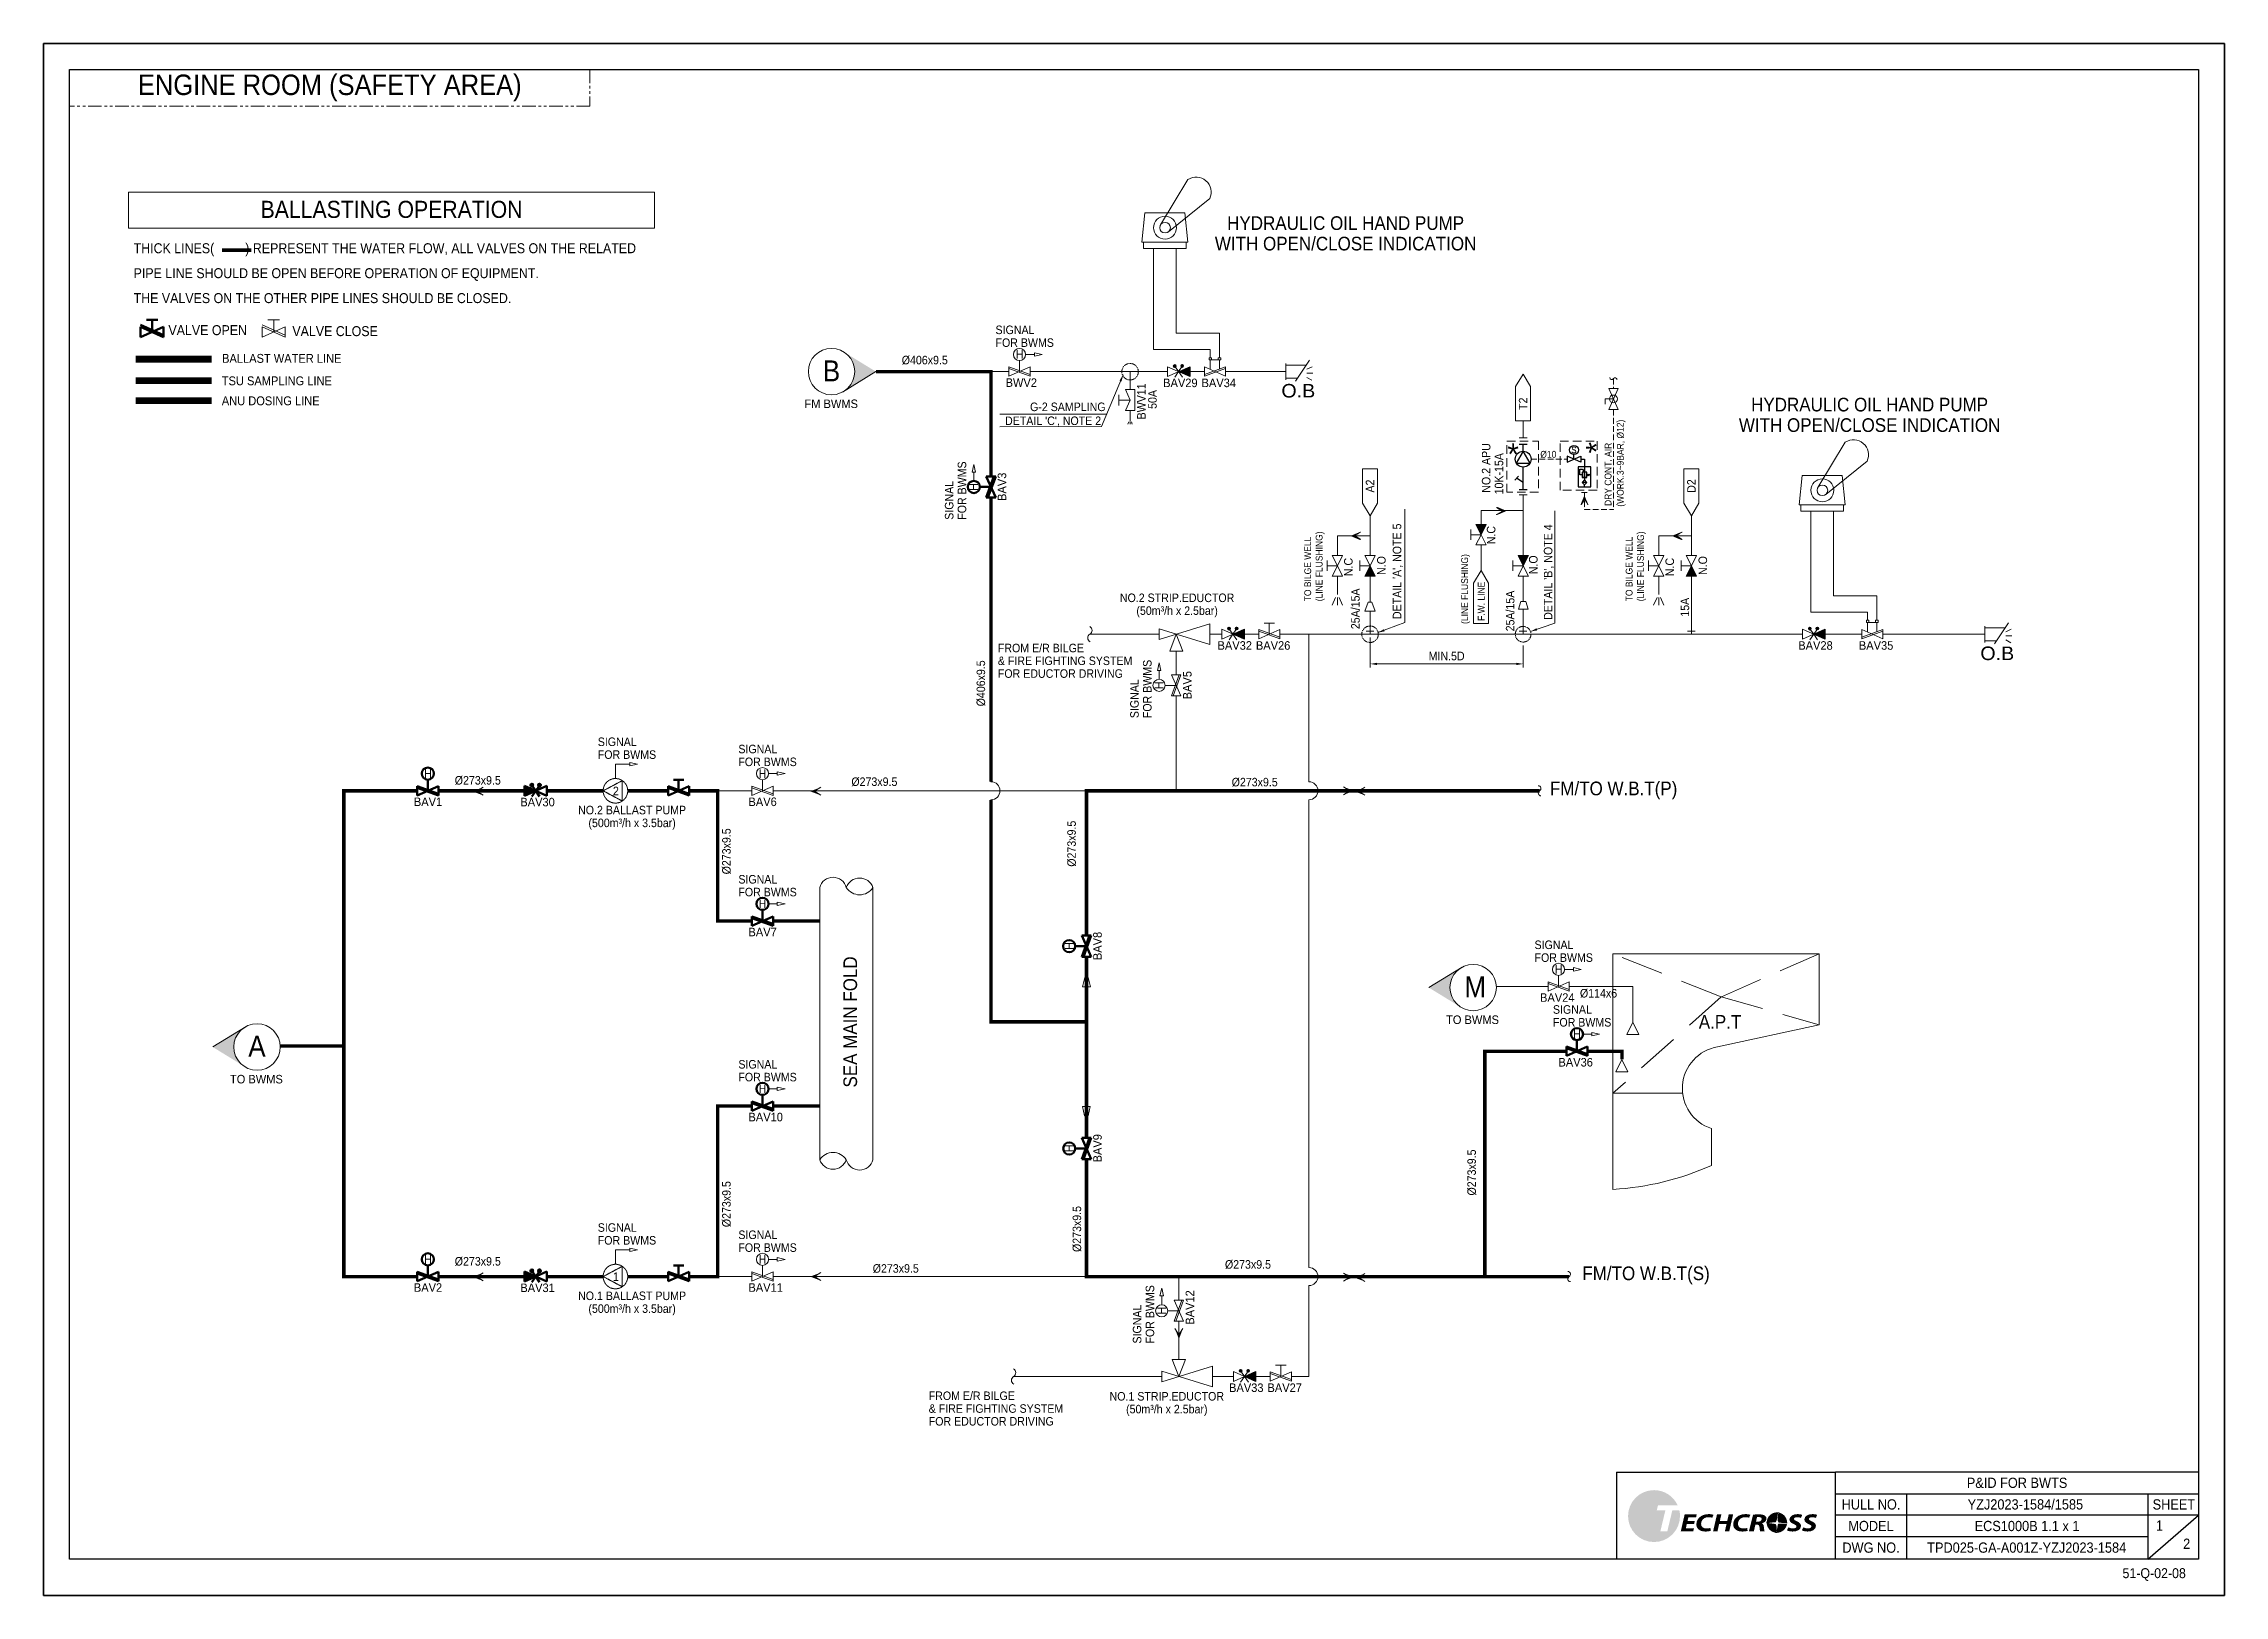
# Model space of a CAD drawing. Extents: x -553847 to 4496999, y 514150 to 878882.
# Drawn here: x 4295572 to 4359381, y 721680 to 767108 of the extents above; entities that cross this region are included whole.
import ezdxf

# ---------------------------------------------------------------- set-up
doc = ezdxf.new("R2010")
doc.units = 0
doc.header["$LTSCALE"] = 25
doc.header["$MEASUREMENT"] = 0
doc.header["$PDMODE"] = 3
doc.header["$PDSIZE"] = -7
for name, pattern in [('DASHED', [0.75, 0.5, -0.25]), ('DASHED2', [0.375, 0.25, -0.125]), ('Dashed_dotted', [9.714286, 6.857143, -1.428571, 0, -1.428571]), ('HIDDEN', [0.375, 0.25, -0.125]), ('PHANTOM', [63.5, 31.75, -6.35, 6.35, -6.35, 6.35, -6.35]), ('PHANTOM2', [31.75, 15.875, -3.175, 3.175, -3.175, 3.175, -3.175])]:
    doc.linetypes.add(name, pattern=pattern)
doc.layers.get('0').update_dxf_attribs({"linetype": 'CONTINUOUS', "lineweight": 9})
doc.layers.get('DEFPOINTS').update_dxf_attribs({"linetype": 'CONTINUOUS'})
doc.layers.add('0.1 Defpoints', color=7, linetype='CONTINUOUS', plot=False)
doc.layers.add('0.2 Dwg sheet', color=7, linetype='CONTINUOUS')
doc.layers.add('0.3 Text', color=7, linetype='CONTINUOUS')
for name, color, linetype, lineweight in [('0.4 Maker scope box', 3, 'HIDDEN', 9), ('0.5 Dim', 1, 'CONTINUOUS', 9), ('1.1 Y_Pipe', 7, 'CONTINUOUS', 13), ('1.10 Air line', 253, 'PHANTOM', 9), ('1.2 Y_Equip', 7, 'DASHED', 15), ('1.5 M_Equip', 4, 'CONTINUOUS', 30), ('1.7 Signal', 6, 'ZIGZAG', 9), ('1.9 Arrow', 1, 'CONTINUOUS', 9)]:
    doc.layers.add(name, color=color, linetype=linetype, lineweight=lineweight)
doc.layers.add('2.1 Valve open', color=7, linetype='CONTINUOUS', lineweight=50, true_color=0x1b21e4)
for name, color, linetype, true_color in [('2.2 Ballast water line', 7, 'CONTINUOUS', 0x1b21e4), ('2.3 TSU sampling line', 7, 'DASHED2', 0xf4541a), ('2.4 ANU dosing line', 7, 'DASHED2', 0xff29ff)]:
    doc.layers.add(name, color=color, linetype=linetype, true_color=true_color)
doc.styles.add('ARIAL', font='arial.ttf')
doc.styles.get("Standard").update_dxf_attribs({"font": '', "width": 0.95, "height": 250})
doc.styles.get('Standard').set_extended_font_data('Gulim')
doc.linetypes.add('ZIGZAG', pattern='A,0.0001,-0.2,[131,ltypeshp.shx,S=0.2,R=0,X=-0.2,Y=0],-0.4,[131,ltypeshp.shx,S=0.2,R=180,X=0.2,Y=0],-0.2', length=0.8001)
doc.dimstyles.new('TC50', dxfattribs={"dimtxt": 250, "dimasz": 200, "dimexe": 100, "dimexo": 100, "dimgap": 100, "dimtad": 1, "dimtoh": 1, "dimdec": 0, "dimrnd": 0.0005, "dimzin": 9, "dimdsep": 46, "dimtxsty": 'Standard', "dimcen": -3.5, "dimclrd": 1, "dimclre": 1, "dimazin": 2, "dimtfac": 0.6, "dimtdec": 0, "dimtmove": 0, "dimatfit": 3, "dimfxl": 4, "dimtolj": 1, "dimlwd": 15, "dimlwe": 15, "dimarcsym": 0})

msp = doc.modelspace()

# ---------------------------------------------------------------- texts
at = {"color": 0, "linetype": 'Continuous', "width": 0.95}
msp.add_text('BALLAST WATER LINE', height=260.744, dxfattribs=at).set_placement((4300794.5, 757762.4, 0))
at = {"linetype": 'Continuous', "width": 0.95}
for s, p in [('ANU DOSING LINE', (4300785.7, 756519.7, 0)), ('TSU SAMPLING LINE', (4300785.1, 757104.7, 0))]:
    msp.add_text(s, height=260.744, dxfattribs=at).set_placement(p)
at = {"color": 0, "char_height": 292.032, "line_spacing_factor": 0.9}
for s, insert, width, attachment_point in [('\\pxsm1.5,ql;THICK LINES(         ) REPRESENT THE WATER FLOW, ALL VALVES ON THE RELATED \\PPIPE LINE SHOULD BE OPEN BEFORE OPERATION OF EQUIPMENT.\\PTHE VALVES ON THE OTHER PIPE LINES SHOULD BE CLOSED.', (4298205.3, 761263.1), 17668.88, 1), ('\\pxqc;VALVE OPEN ', (4300373.7, 758716.8), 2488.336, 5), ('\\pxqc;VALVE CLOSE', (4304100.7, 758687.6), 2488.336, 5)]:
    msp.add_mtext(s, dxfattribs=dict(at, insert=insert, width=width, attachment_point=attachment_point))
at = {"layer": '0.3 Text'}
for s, height, width, p in [('Ø406x9.5', 250, 0.95, (4320681.5, 757717.8)), ('BWV2', 250, 0.99, (4323719.8, 757058.4)), ('BAV29', 250, 0.99, (4328329.7, 757050.6)), ('BAV34', 250, 0.99, (4329452.9, 757050.6)), ('O.B', 396, 1.109649, (4331789.4, 756747.6)), ('FM BWMS', 250, 0.99, (4317835.4, 756438.2)), ('Ø10', 200, 0.95, (4339365.1, 754985.1, -934.9)), ('BAV32', 250, 0.99, (4329920.4, 749363.2)), ('BAV26', 250, 0.99, (4331043.5, 749363.2)), ('BAV28', 250, 0.99, (4346913, 749363.2)), ('BAV35', 250, 0.99, (4348686.8, 749363.2)), ('O.B', 396, 1.109649, (4352240.6, 749060.2)), ('Ø273x9.5', 250, 0.95, (4307602.5, 745416.1)), ('Ø273x9.5', 250, 0.95, (4319206.1, 745375.3)), ('Ø273x9.5', 250, 0.95, (4330334.4, 745362.7)), ('BAV1', 250, 0.99, (4306406.1, 744787.1)), ('BAV30', 250, 0.99, (4309521.2, 744779.3)), ('BAV6', 250, 0.99, (4316195.8, 744787.1)), ('BAV7', 250, 0.99, (4316195.8, 740974.3)), ('BAV24', 250, 0.99, (4339357.6, 739056.2)), ('Ø114x6', 250, 0.95, (4340524.8, 739182.8)), ('TO BWMS', 250, 0.99, (4336608.4, 738406.7)), ('BAV36', 250, 0.99, (4339896.1, 737162.2)), ('TO BWMS', 250, 0.99, (4301024.8, 736667.5)), ('BAV10', 250, 0.99, (4316195.8, 735558.1)), ('Ø273x9.5', 250, 0.95, (4307602.5, 731335.8)), ('Ø273x9.5', 250, 0.95, (4319831.9, 731126)), ('Ø273x9.5', 250, 0.95, (4330137.8, 731244)), ('BAV2', 250, 0.99, (4306406.1, 730567.5)), ('BAV31', 250, 0.99, (4309521.2, 730559.6)), ('BAV11', 250, 0.99, (4316195.8, 730567.5)), ('BAV33', 250, 0.99, (4330258.6, 727634.7)), ('BAV27', 250, 0.99, (4331381.8, 727634.7))]:
    msp.add_text(s, height=height, dxfattribs=dict(at, width=width)).set_placement(p)
for s, height, rotation, width, p in [('BWV11', 250, 90, 0.95, (4327818.8, 756106.8)), ('50A', 250, 90, 0.95, (4328142, 756413.7)), ('s', 248.9, 0.00724, 0.95, (4340272.7, 755116.4)), ('BAV3', 250, 90, 0.99, (4323738, 753719.9)), ('N.C', 250, 90, 0.95, (4338050.7, 752451.8)), ('N.C', 250, 90, 0.95, (4333873.5, 751517.5)), ('N.C', 250, 90, 0.95, (4343277.8, 751517.5)), ('25A/15A', 250, 90, 0.95, (4334081, 749965.4)), ('15A', 250, 90, 0.95, (4343719.7, 750331)), ('Ø406x9.5', 250, 90, 0.95, (4323120.2, 747705.9)), ('BAV5', 250, 90, 0.99, (4329160, 747912.2)), ('Ø273x9.5', 250, 90, 0.95, (4315676.4, 742787.6)), ('Ø273x9.5', 250, 90, 0.95, (4325774.6, 743011.4)), ('BAV8', 250, 90, 0.99, (4326532.5, 740277.4)), ('BAV9', 250, 90, 0.99, (4326532.5, 734355.7)), ('Ø273x9.5', 250, 90, 0.95, (4337480.7, 733386.2)), ('Ø273x9.5', 250, 90, 0.95, (4315676.4, 732460)), ('Ø273x9.5', 250, 90, 0.95, (4325930.5, 731732.1)), ('BAV12', 250, 90, 0.99, (4329237.3, 729604.3))]:
    msp.add_text(s, height=height, rotation=rotation, dxfattribs=dict(at, width=width)).set_placement(p)
at = {"layer": '0.3 Text', "linetype": 'Continuous', "width": 0.95}
for s, height, p in [('(WORK.3~9BAR, Ø12)', 200, (4341804.9, 753550.2)), ('NO.2 APU', 250, (4337905.3, 753960)), ('10K-15A', 250, (4338280.8, 753910.2)), ('DRY CONT. AIR ', 200, (4341448.4, 753572)), ('25A/15A', 250, (4338607.9, 749901))]:
    msp.add_text(s, height=height, rotation=90, dxfattribs=at).set_placement(p)
at = {"layer": '0.3 Text', "color": 4, "linetype": 'Continuous', "width": 0.95}
for s, p in [('1', (4357378.7, 723574.9)), ('2', (4358174.5, 723042.4))]:
    msp.add_text(s, height=300, dxfattribs=at).set_placement(p)
at = {"layer": '0.3 Text', "attachment_point": 5, "line_spacing_factor": 0.9}
for s, insert, char_height, width in [('ENGINE ROOM (SAFETY AREA)', (4303945, 765810.8), 600, 15226.206), ('NO.2 BALLAST PUMP\\P(500m³/h x 3.5bar)', (4312791.1, 744444.7), 250, 3464.914), ('NO.1 BALLAST PUMP\\P(500m³/h x 3.5bar)', (4312791.1, 730225), 250, 3464.914)]:
    msp.add_mtext(s, dxfattribs=dict(at, insert=insert, char_height=char_height, width=width))
at = {"layer": '0.3 Text', "char_height": 400, "attachment_point": 5, "line_spacing_factor": 0.9}
for s, width, insert in [('\\pxqc;HYDRAULIC OIL HAND PUMP \\PWITH OPEN/CLOSE INDICATION', 8519.21, (4333668.8, 761549.7, 0)), ('\\pxqc;HYDRAULIC OIL HAND PUMP \\PWITH OPEN/CLOSE INDICATION', 8519.21, (4349000.2, 756236.5, 0)), ('\\pxqc,t9;FM/TO W.B.T(P)', 7504.303, (4341511.3, 745242.8)), ('\\pxqc,t9;A.P.T', 6815.001, (4344624.1, 738470.1)), ('\\pxqc,t9;FM/TO W.B.T(S)', 9815.352, (4342459.2, 731048.4))]:
    msp.add_mtext_dynamic_manual_height_columns(s, width=width, gutter_width=1000, heights=[0], dxfattribs=dict(at, insert=insert))
at = {"layer": '0.3 Text', "color": 3, "char_height": 250, "width": 3089.316, "attachment_point": 5, "line_spacing_factor": 0.9}
for insert in [(4324969.3, 758538.7), (4313331.4, 746479.5), (4317445.2, 746267.4), (4317445.2, 742454.6), (4340741, 740536.5), (4341279.5, 738642.5), (4317445.2, 737038.4), (4313331.4, 732259.8), (4317445.2, 732047.8)]:
    msp.add_mtext('\\pxql;SIGNAL\\PFOR BWMS', dxfattribs=dict(at, insert=insert))
at = {"layer": '0.3 Text', "char_height": 250, "attachment_point": 3}
for s, insert in [("DETAIL 'C', NOTE 2", (4326515.2, 756191.1)), ('G-2 SAMPLING', (4326644.8, 756599))]:
    msp.add_mtext(s, dxfattribs=dict(at, insert=insert))
at = {"layer": '0.3 Text', "rotation": 90}
for s, insert, char_height, width, attachment_point in [('\\pxqc;T2', (4338862.7, 756564.9), 250, 1009.722, 5), ('\\pxqc;A2', (4334383.4, 754155.3), 250, 1009.722, 5), ('\\pxqc;D2', (4343787.7, 754155.3), 250, 1009.722, 5), ('\\pxql;(LINE FLUSHING)', (4337051.5, 750118), 200, 3714.7, 1), ('\\pxqc;F.W. LINE', (4337536.3, 748923.6), 200, 3714.7, 1)]:
    msp.add_mtext(s, dxfattribs=dict(at, insert=insert, char_height=char_height, width=width, attachment_point=attachment_point))
at = {"layer": '0.3 Text', "color": 3, "char_height": 250, "width": 3089.316, "attachment_point": 5, "rotation": 90, "line_spacing_factor": 0.9}
for insert in [(4322257.7, 754713), (4327679.7, 748905.2), (4327757, 730597.4)]:
    msp.add_mtext('\\pxql;SIGNAL\\PFOR BWMS', dxfattribs=dict(at, insert=insert))
at = {"layer": '0.3 Text', "char_height": 250, "attachment_point": 1, "rotation": 90}
for s, insert in [("DETAIL 'A', NOTE 5", (4335048.7, 750261.6)), ('N.O', (4334590.5, 751552)), ('N.O', (4339034.1, 751573.3)), ('N.O', (4343994.8, 751552))]:
    msp.add_mtext(s, dxfattribs=dict(at, insert=insert))
at = {"layer": '0.3 Text', "color": 0, "insert": (4339468.9, 750238.1), "char_height": 250, "attachment_point": 1, "rotation": 90}
msp.add_mtext("DETAIL 'B', NOTE 4", dxfattribs=at)
at = {"layer": '0.3 Text', "char_height": 200, "attachment_point": 1, "rotation": 90}
for insert in [(4332459.7, 750781.6), (4341864.1, 750781.6)]:
    msp.add_mtext_dynamic_manual_height_columns('TO BILGE WELL\\P(LINE FLUSHING)', width=3714.7, gutter_width=1000, heights=[0], dxfattribs=dict(at, insert=insert))
at = {"layer": '0.3 Text', "insert": (4319176.8, 738467.2), "char_height": 400, "width": 8247.999, "attachment_point": 5, "rotation": 90, "line_spacing_factor": 0.9}
msp.add_mtext('SEA MAIN FOLD', dxfattribs=at)
at = {"layer": '0.3 Text', "color": 4, "char_height": 300, "attachment_point": 5}
for s, insert, width in [('\\A1;\\pxqc;P&ID FOR BWTS', (4353315.3, 724973.6), 10618.125), ('\\A1;YZJ2023-1584/1585', (4353558.3, 724342.3), 6962.578), ('\\pxqc;ECS1000B 1.1 x 1', (4353607, 723709.2), 7060), ('\\A1;TPD025-GA-A001Z-YZJ2023-1584', (4353597, 723077.1), 7039.897)]:
    msp.add_mtext(s, dxfattribs=dict(at, insert=insert, width=width))
at = {"layer": '0.3 Text', "insert": (4349041.6, 724341.4), "char_height": 300, "width": 2070.807, "attachment_point": 5}
msp.add_mtext('HULL NO.', dxfattribs=at)
at = {"layer": '0.4 Maker scope box', "style": 'ARIAL'}
msp.add_text('*', height=616, dxfattribs=at).set_placement((4338401.5, 754785))
msp.add_text('*', height=616, rotation=90.164448, dxfattribs=at).set_placement((4341315.1, 755112))
at = {"layer": '1.1 Y_Pipe', "linetype": 'Continuous', "ltscale": 30, "width": 0.95}
for s, height, p in [('B', 612.9, (4318371.1, 757221)), ('& FIRE FIGHTING SYSTEM', 250, (4323493.9, 748915)), ('FROM E/R BILGE', 250, (4323493.9, 749288.6)), ('FOR EDUCTOR DRIVING', 250, (4323493.9, 748541.4)), ('M', 612.9, (4337144, 739189.5)), ('A', 612.9, (4301560.4, 737450.3)), ('FROM E/R BILGE', 250, (4321470.2, 727399)), ('& FIRE FIGHTING SYSTEM', 250, (4321470.2, 727025.4)), ('FOR EDUCTOR DRIVING', 250, (4321470.2, 726651.8))]:
    msp.add_text(s, height=height, dxfattribs=at).set_placement(p)
at = {"layer": '1.1 Y_Pipe', "color": 255, "char_height": 250, "width": 3464.914, "attachment_point": 5, "line_spacing_factor": 0.9}
for s, insert in [('{\\C256;H}', (4324130.4, 758009.2)), ('{\\C256;H}', (4306816.6, 745737.9)), ('{\\C256;2}', (4312317, 745228.9)), ('{\\C256;H}', (4316606.3, 745737.9)), ('{\\C256;H}', (4316606.3, 741925)), ('{\\C256;H}', (4339902.1, 740006.9)), ('{\\C256;H}', (4340440.6, 738112.9)), ('{\\C256;H}', (4316606.3, 736508.9)), ('{\\C256;H}', (4306816.6, 731518.2)), ('{\\C256;H}', (4316606.3, 731518.2)), ('{\\C256;1}', (4312317, 731009.3))]:
    msp.add_mtext(s, dxfattribs=dict(at, insert=insert))
at = {"layer": '1.1 Y_Pipe', "linetype": 'Continuous', "ltscale": 30, "char_height": 250, "width": 4443.357, "attachment_point": 5, "line_spacing_factor": 0.9}
for s, insert in [('{\\W2.20234; }NO.2 STRIP.EDUCTOR\\P{\\W2.20234; }(50m³/h x 2.5bar)', (4328638.3, 750658.4)), ('{\\W2.20234; }NO.1 STRIP.EDUCTOR\\P{\\W2.20234; }(50m³/h x 2.5bar)', (4328336.4, 727283.6))]:
    msp.add_mtext(s, dxfattribs=dict(at, insert=insert))
at = {"layer": '1.1 Y_Pipe', "color": 255, "char_height": 250, "width": 3464.914, "attachment_point": 5, "rotation": 90, "line_spacing_factor": 0.9}
for insert in [(4328209.3, 748322.7), (4328286.5, 730014.8)]:
    msp.add_mtext('{\\C256;H}', dxfattribs=dict(at, insert=insert))
at = {"layer": '2.1 Valve open', "char_height": 250, "width": 3464.914, "attachment_point": 5, "rotation": 90, "line_spacing_factor": 0.9}
for insert in [(4322787.2, 754130.5), (4325581.8, 740687.9), (4325581.8, 734766.3)]:
    msp.add_mtext('{\\C256;H}', dxfattribs=dict(at, insert=insert))
at = {"layer": '2.1 Valve open', "char_height": 250, "width": 3464.914, "attachment_point": 5, "line_spacing_factor": 0.9}
for insert in [(4306816.6, 745737.9), (4316606.3, 741925), (4340440.6, 738112.9), (4316606.3, 736508.9), (4306816.6, 731518.2)]:
    msp.add_mtext('{\\C256;H}', dxfattribs=dict(at, insert=insert))
at = {"layer": '2.2 Ballast water line', "insert": (4305752.7, 762251.5), "char_height": 500, "width": 15390.85, "attachment_point": 5, "line_spacing_factor": 0.9}
msp.add_mtext('\\pxqc;BALLASTING OPERATION', dxfattribs=at)

# ---------------------------------------------------------------- blocks, each defined once
blk = doc.blocks.new('양식 51-Q-02-08')
at = {"layer": '0.1 Defpoints'}
blk.add_lwpolyline([(-2677005, 1033560), (-2613196, 1033560), (-2613196, 988132), (-2677005, 988132)], close=True, dxfattribs=at)
at = {"layer": '0.2 Dwg sheet'}
for p, q in [((-2630979, 991742), (-2624571, 991742)), ((-2630979, 991742), (-2630979, 989196)), ((-2624571, 989196), (-2624571, 991742)), ((-2613953, 991742), (-2624571, 991742)), ((-2624571, 991110), (-2613953, 991110)), ((-2622500, 991110), (-2622500, 989196)), ((-2615440, 991110), (-2615440, 989196)), ((-2613953, 990478), (-2624571, 990478)), ((-2615440, 989196), (-2613953, 990478)), ((-2615440, 989846), (-2624571, 989846))]:
    blk.add_line(p, q, dxfattribs=at)
blk.add_lwpolyline([(-2613953, 989196), (-2676245, 989196), (-2676245, 1032800), (-2613953, 1032800)], close=True, dxfattribs=at)
at = {"layer": '0.2 Dwg sheet', "insert": (-2623536, 989529), "char_height": 300, "width": 2070.81, "attachment_point": 5}
blk.add_mtext('DWG NO.', dxfattribs=at)
at = {"layer": '0.3 Text', "width": 0.95}
blk.add_text('51-Q-02-08', height=291.7, dxfattribs=at).set_placement((-2616177, 988637))
at = {"layer": '0.3 Text', "char_height": 300, "attachment_point": 5}
for s, insert, width in [('MODEL', (-2623536, 990162), 2070.81), ('\\A1;SHEET', (-2614674, 990794), 1532.09)]:
    blk.add_mtext(s, dxfattribs=dict(at, insert=insert, width=width))
blk = doc.blocks.new('*D212')
at = {"layer": '0.5 Dim', "color": 1, "linetype": 'ByBlock', "lineweight": 15, "ltscale": 30, "transparency": 16777216}
for p, q in [((4334383, 749717), (4334383, 748848)), ((4338866, 749488), (4338866, 748848)), ((4334583, 748948), (4338666, 748948))]:
    blk.add_line(p, q, dxfattribs=at)
at = {"layer": '0.5 Dim', "color": 1, "linetype": 'Continuous', "ltscale": 30, "transparency": 16777216}
for points in [[(4334583, 748981), (4334583, 748915), (4334383, 748948)], [(4338666, 748981), (4338666, 748915), (4338866, 748948)]]:
    blk.add_solid(points, dxfattribs=at)
at = {"layer": 'DEFPOINTS', "color": 0, "linetype": 'Continuous', "ltscale": 30, "transparency": 16777216}
for p in [(4334383, 749817), (4338866, 749588), (4338866, 748948)]:
    blk.add_point(p, dxfattribs=at)
at = {"layer": '0.5 Dim', "color": 0, "linetype": 'Continuous', "ltscale": 30, "transparency": 16777216, "insert": (4336624, 749178), "char_height": 250, "attachment_point": 5}
blk.add_mtext('\\A1;{\\C0;MIN.5D}', dxfattribs=at)

# ---------------------------------------------------------------- dimensions: what is measured, and where the dimension line sits
at = {"layer": '0.5 Dim', "color": 0, "linetype": 'Continuous', "ltscale": 30}
dim = msp.add_linear_dim(base=(4338865.8, 748948), p1=(4334383.2, 749817.3), p2=(4338865.8, 749587.8), text='{\\C0;MIN.5D}', dimstyle='TC50', override={"dimtoh": 0, "dimarcsym": 1}, dxfattribs=at)
dim.commit()
dim.dimension.update_dxf_attribs({"geometry": '*D212', "text_midpoint": (4336624.5, 748948), "dimtype": 160})

# ---------------------------------------------------------------- hatches: boundary and pattern name
at = {"layer": '0.2 Dwg sheet', "lineweight": 0}
h = msp.add_hatch(color=256, dxfattribs=at)
h.dxf.hatch_style = 2
edge = h.paths.add_edge_path()
edge.add_spline(control_points=[(4343229.4, 724175), (4343229.4, 724175), (4343082.3, 723558.3), (4343082.3, 723558.3), (4343082.3, 723558.3), (4342878.5, 723558.3), (4342878.5, 723558.3), (4342878.5, 723558.3), (4343025.7, 724175), (4343025.7, 724175), (4343025.7, 724175), (4342773.8, 724175), (4342773.8, 724175), (4342773.8, 724175), (4342809.2, 724316.8), (4342809.2, 724316.8), (4342809.2, 724316.8), (4343384.5, 724316.8), (4343384.5, 724316.8), (4343264.8, 724579.4), (4343000.2, 724762), (4342692.7, 724762), (4342273, 724762), (4341932.7, 724421.8), (4341932.7, 724001.9), (4341932.7, 723582.1), (4342273, 723241.8), (4342692.7, 723241.8), (4343112.6, 723241.8), (4343452.8, 723582.1), (4343452.8, 724001.9), (4343452.8, 724061.5), (4343445.7, 724119.4), (4343432.8, 724175), (4343432.8, 724175), (4343229.4, 724175), (4343229.4, 724175)], knot_values=[0, 0, 0, 0, 1, 1, 1, 2, 2, 2, 3, 3, 3, 4, 4, 4, 5, 5, 5, 6, 6, 6, 7, 7, 7, 8, 8, 8, 9, 9, 9, 10, 10, 10, 11, 11, 11, 12, 12, 12, 12], degree=3, periodic=0)
h = msp.add_hatch(color=256, dxfattribs=at)
h.dxf.hatch_style = 2
h.paths.add_polyline_path([(4343864, 723767.9), (4343652.2, 723767.9), (4343624.6, 723647.6), (4343863.1, 723647.6), (4343841.9, 723557.4), (4343475.7, 723557.4), (4343589.2, 724051.4), (4343942.9, 724051.4), (4343921.6, 723961.4), (4343696.5, 723961.4), (4343671.6, 723856.4), (4343885.3, 723856.4)])
h = msp.add_hatch(color=256, dxfattribs=at)
h.dxf.hatch_style = 2
edge = h.paths.add_edge_path()
edge.add_spline(control_points=[(4344352.5, 723570.6), (4344320.7, 723558.9), (4344267.4, 723549.4), (4344195.7, 723549.4), (4344037, 723549.4), (4343931.5, 723628.5), (4343931.5, 723759.1), (4343931.5, 723871.2), (4343991.8, 723957.6), (4344082.2, 724007.5), (4344144.3, 724042.6), (4344217, 724059.5), (4344301.1, 724059.5), (4344365.8, 724059.5), (4344414.6, 724047.1), (4344432.3, 724039.1), (4344432.3, 724039.1), (4344396.9, 723953.2), (4344396.9, 723953.2), (4344380, 723960.5), (4344340.1, 723969.4), (4344288.7, 723969.4), (4344237.3, 723969.4), (4344188.5, 723956.2), (4344152.3, 723931.2), (4344102.6, 723896.8), (4344069.8, 723840.3), (4344069.8, 723771.5), (4344069.8, 723692.3), (4344123.9, 723639.5), (4344228.5, 723639.5), (4344271, 723639.5), (4344312.7, 723645.3), (4344342, 723655.7), (4344342, 723655.7), (4344352.5, 723570.6), (4344352.5, 723570.6)], knot_values=[0, 0, 0, 0, 1, 1, 1, 2, 2, 2, 3, 3, 3, 4, 4, 4, 5, 5, 5, 6, 6, 6, 7, 7, 7, 8, 8, 8, 9, 9, 9, 10, 10, 10, 11, 11, 11, 12, 12, 12, 12], degree=3, periodic=0)
h = msp.add_hatch(color=256, dxfattribs=at)
h.dxf.hatch_style = 2
h.paths.add_polyline_path([(4344662.8, 724051.4), (4344618.5, 723859.5), (4344834.8, 723859.5), (4344879.1, 724051.4), (4345007.7, 724051.4), (4344894.2, 723557.4), (4344766.5, 723557.4), (4344813.5, 723765.6), (4344596.3, 723765.6), (4344549.3, 723557.4), (4344421.7, 723557.4), (4344535.1, 724051.4)])
h = msp.add_hatch(color=256, dxfattribs=at)
h.dxf.hatch_style = 2
edge = h.paths.add_edge_path()
edge.add_spline(control_points=[(4345430.7, 723570.6), (4345398.9, 723558.9), (4345345.6, 723549.4), (4345273.8, 723549.4), (4345115.2, 723549.4), (4345009.6, 723628.5), (4345009.6, 723759.1), (4345009.6, 723871.2), (4345069.9, 723957.6), (4345160.2, 724007.5), (4345222.5, 724042.6), (4345295.1, 724059.5), (4345379.3, 724059.5), (4345444, 724059.5), (4345492.8, 724047.1), (4345510.4, 724039.1), (4345510.4, 724039.1), (4345475, 723953.2), (4345475, 723953.2), (4345458.3, 723960.5), (4345418.3, 723969.4), (4345366.9, 723969.4), (4345315.4, 723969.4), (4345266.8, 723956.2), (4345230.4, 723931.2), (4345180.7, 723896.8), (4345147.9, 723840.3), (4345147.9, 723771.5), (4345147.9, 723692.3), (4345201.9, 723639.5), (4345306.6, 723639.5), (4345349.1, 723639.5), (4345390.8, 723645.3), (4345420, 723655.7), (4345420, 723655.7), (4345430.7, 723570.6), (4345430.7, 723570.6)], knot_values=[0, 0, 0, 0, 1, 1, 1, 2, 2, 2, 3, 3, 3, 4, 4, 4, 5, 5, 5, 6, 6, 6, 7, 7, 7, 8, 8, 8, 9, 9, 9, 10, 10, 10, 11, 11, 11, 12, 12, 12, 12], degree=3, periodic=0)
at = {"layer": '0.2 Dwg sheet', "linetype": 'Continuous', "lineweight": 0}
h = msp.add_hatch(color=256, dxfattribs=at)
h.paths.add_polyline_path([(4345981.7, 723950.3), (4345973, 723975.4), (4345937.7, 724013.9), (4345882.3, 724039.7), (4345812.2, 724052), (4345735.4, 724054), (4345663.6, 724050.5), (4345600.6, 724042), (4345489, 723557.8), (4345492, 723557.4), (4345614.8, 723557.4), (4345659.1, 723752.2), (4345705.5, 723752.2), (4345719.8, 723751), (4345744.5, 723743.5), (4345762.4, 723728.3), (4345774.4, 723702.9), (4345791.2, 723578.1), (4345795, 723561.8), (4345802.1, 723557.3), (4345927.9, 723557.3), (4345921.7, 723576.4), (4345916.4, 723605.2), (4345903.1, 723709.8), (4345896.5, 723736.2), (4345871.1, 723774.8), (4345848, 723788.5), (4345848, 723790.5), (4345861.8, 723794.5), (4345907.8, 723813.8), (4345944.2, 723840.1), (4345970.6, 723874.4), (4345982.9, 723916.4), (4345983.5, 723936.4)])
h.paths.add_polyline_path([(4345841.8, 723902.4, -0.1380365), (4345810.6, 723858.7, -0.1340355), (4345738.7, 723835.8), (4345676.5, 723835.8), (4345706.2, 723972), (4345769.2, 723972, -0.1816988), (4345829, 723952.3, -0.2969134)], flags=16)
at = {"layer": '0.2 Dwg sheet', "lineweight": 0}
h = msp.add_hatch(color=256, dxfattribs=at)
h.dxf.hatch_style = 2
edge = h.paths.add_edge_path()
edge.add_spline(control_points=[(4346312.2, 724109.3), (4346303.8, 724110), (4346295.4, 724110.6), (4346286.8, 724110.6), (4346185.9, 724110.6), (4346096.9, 724060.4), (4346042.9, 723983.8), (4346031.8, 723966.5), (4346021.9, 723948), (4346013.6, 723928.3), (4346001.6, 723899.5), (4345993.8, 723870.2), (4345989.7, 723840.9), (4345988.8, 723831.4), (4345988.3, 723821.8), (4345988.3, 723812), (4345988.3, 723811.5), (4345988.3, 723810.9), (4345988.3, 723810.3), (4346100.7, 723817.6), (4346231.5, 723830.4), (4346247.7, 723837.6), (4346268.6, 723847), (4346300.3, 724033.9), (4346312.2, 724109.3)], knot_values=[0, 0, 0, 0, 1, 1, 1, 2, 2, 2, 3, 3, 3, 4, 4, 4, 5, 5, 5, 6, 6, 6, 7, 7, 7, 8, 8, 8, 8], degree=3, periodic=0)
h = msp.add_hatch(color=256, dxfattribs=at)
h.dxf.hatch_style = 2
edge = h.paths.add_edge_path()
edge.add_spline(control_points=[(4346238.7, 723757.6), (4346215.3, 723771.8), (4346085.8, 723779.7), (4345989.7, 723783.7), (4346003.1, 723641.8), (4346115.7, 723528.8), (4346257.5, 723515), (4346265.4, 723645), (4346272.9, 723736.8), (4346238.7, 723757.6)], knot_values=[0, 0, 0, 0, 1, 1, 1, 2, 2, 2, 3, 3, 3, 3], degree=3, periodic=0)
h = msp.add_hatch(color=256, dxfattribs=at)
h.dxf.hatch_style = 2
edge = h.paths.add_edge_path()
edge.add_spline(control_points=[(4346290.4, 723513.7), (4346439.5, 723515.5), (4346561.9, 723626.4), (4346582.1, 723770.3), (4346462.1, 723767.5), (4346360.3, 723764.1), (4346345.8, 723761.1), (4346318.8, 723755.4), (4346298.8, 723595.2), (4346290.4, 723513.7)], knot_values=[0, 0, 0, 0, 1, 1, 1, 2, 2, 2, 3, 3, 3, 3], degree=3, periodic=0)
h = msp.add_hatch(color=256, dxfattribs=at)
h.dxf.hatch_style = 2
edge = h.paths.add_edge_path()
edge.add_spline(control_points=[(4346343.8, 723827.9), (4346359.1, 723817.7), (4346463.4, 723811.8), (4346585.2, 723808.3), (4346585.2, 723809.5), (4346585.4, 723810.8), (4346585.4, 723812), (4346585.4, 723958.7), (4346479.6, 724080.3), (4346340.3, 724105.6), (4346330.4, 724020.6), (4346314.1, 723847.4), (4346343.8, 723827.9)], knot_values=[0, 0, 0, 0, 1, 1, 1, 2, 2, 2, 3, 3, 3, 4, 4, 4, 4], degree=3, periodic=0)
h = msp.add_hatch(color=256, dxfattribs=at)
h.dxf.hatch_style = 2
edge = h.paths.add_edge_path()
edge.add_spline(control_points=[(4346623.8, 723671.8), (4346659.2, 723654.3), (4346708.8, 723640.2), (4346764.7, 723640.2), (4346813.5, 723640.2), (4346858.7, 723659.3), (4346858.7, 723697.4), (4346858.7, 723726), (4346832.9, 723743.6), (4346778.1, 723767.9), (4346715.1, 723795.7), (4346654.8, 723835.3), (4346654.8, 723899), (4346654.8, 723998.7), (4346759.3, 724059.5), (4346889.6, 724059.5), (4346961.4, 724059.5), (4347004.1, 724046.3), (4347029.6, 724035.3), (4347029.6, 724035.3), (4346989.8, 723947.5), (4346989.8, 723947.5), (4346970.4, 723956.2), (4346928.7, 723969.4), (4346879, 723968.6), (4346819.6, 723968.6), (4346788.6, 723944.4), (4346788.6, 723917.3), (4346788.6, 723887.9), (4346825, 723870.4), (4346875.5, 723847), (4346948.2, 723815.3), (4346993.4, 723775.1), (4346993.4, 723715.7), (4346993.4, 723605.8), (4346883.5, 723549.4), (4346751.3, 723549.4), (4346668.9, 723550), (4346608.7, 723567.6), (4346581.2, 723584.6), (4346581.2, 723584.6), (4346623.8, 723671.8), (4346623.8, 723671.8)], knot_values=[0, 0, 0, 0, 1, 1, 1, 2, 2, 2, 3, 3, 3, 4, 4, 4, 5, 5, 5, 6, 6, 6, 7, 7, 7, 8, 8, 8, 9, 9, 9, 10, 10, 10, 11, 11, 11, 12, 12, 12, 13, 13, 13, 14, 14, 14, 14], degree=3, periodic=0)
h = msp.add_hatch(color=256, dxfattribs=at)
h.dxf.hatch_style = 2
edge = h.paths.add_edge_path()
edge.add_spline(control_points=[(4347060.8, 723671.8), (4347096.3, 723654.3), (4347145.8, 723640.2), (4347201.7, 723640.2), (4347250.6, 723640.2), (4347295.7, 723659.3), (4347295.7, 723697.4), (4347295.7, 723726), (4347270.1, 723743.6), (4347215, 723767.9), (4347152.1, 723795.7), (4347091.8, 723835.3), (4347091.8, 723899), (4347091.8, 723998.7), (4347196.5, 724059.5), (4347326.7, 724059.5), (4347398.5, 724059.5), (4347441, 724046.3), (4347466.8, 724035.3), (4347466.8, 724035.3), (4347426.9, 723947.5), (4347426.9, 723947.5), (4347407.4, 723956.2), (4347365.8, 723969.4), (4347316.2, 723968.6), (4347256.8, 723968.6), (4347225.6, 723944.4), (4347225.6, 723917.3), (4347225.6, 723887.9), (4347262, 723870.4), (4347312.5, 723847), (4347385.2, 723815.3), (4347430.5, 723775.1), (4347430.5, 723715.7), (4347430.5, 723605.8), (4347320.5, 723549.4), (4347188.5, 723549.4), (4347105.9, 723550), (4347045.8, 723567.6), (4347018.2, 723584.6), (4347018.2, 723584.6), (4347060.8, 723671.8), (4347060.8, 723671.8)], knot_values=[0, 0, 0, 0, 1, 1, 1, 2, 2, 2, 3, 3, 3, 4, 4, 4, 5, 5, 5, 6, 6, 6, 7, 7, 7, 8, 8, 8, 9, 9, 9, 10, 10, 10, 11, 11, 11, 12, 12, 12, 13, 13, 13, 14, 14, 14, 14], degree=3, periodic=0)
at = {"layer": '1.1 Y_Pipe', "linetype": 'Continuous', "ltscale": 30}
h = msp.add_hatch(dxfattribs=at)
h.set_pattern_fill('ANSI31', color=256, scale=1.072502)
h.set_pattern_definition([(45, (4248202.53085, 405616.86779), (-0.094796635586, 0.094796635586), [])])
h.paths.add_polyline_path([(4319014, 756946.8, 0.5309324), (4319001.1, 758071.3), (4319925, 757504.7)])
at = {"layer": '1.1 Y_Pipe'}
for points in [[(4329107.2, 757649.4), (4328781.2, 757504.7), (4329107.2, 757360)], [(4337631.3, 752731.8), (4337783.1, 753033.3), (4337480.5, 753033.3)], [(4334383.3, 751821.7), (4334535.2, 751520.1), (4334232.6, 751520.1)], [(4338865.7, 751821.7), (4339017.6, 752123.2), (4338715, 752123.2)], [(4343787.7, 751821.7), (4343939.6, 751520.1), (4343636.9, 751520.1)], [(4330697.9, 749962.1), (4330371.9, 749817.3), (4330697.9, 749672.6)], [(4347690.4, 749962.1), (4347364.4, 749817.3), (4347690.4, 749672.6)], [(4309646.6, 745378.2), (4309972.6, 745233.4), (4309646.6, 745088.7)], [(4309646.6, 731158.5), (4309972.6, 731013.8), (4309646.6, 730869)], [(4331036.1, 728233.6), (4330710.1, 728088.8), (4331036.1, 727944.1)]]:
    msp.add_hatch(color=256, dxfattribs=at).paths.add_polyline_path(points)
at = {"layer": '1.1 Y_Pipe', "linetype": 'Continuous', "ltscale": 30}
h = msp.add_hatch(dxfattribs=at)
h.set_pattern_fill('ANSI31', color=256, scale=1.072502, angle=-180)
h.set_pattern_definition([(225, (4407825.12348, 1091361.01775), (0.094796635586, -0.094796635586), [])])
h.paths.add_polyline_path([(4337013.6, 740031.1, 0.5309324), (4337026.6, 738906.6), (4336102.6, 739473.2)])
h = msp.add_hatch(dxfattribs=at)
h.set_pattern_fill('ANSI31', color=256, scale=1.072502, angle=-180)
h.set_pattern_definition([(225, (4372241.4973, 1089621.86238), (0.094796635586, -0.094796635586), [])])
h.paths.add_polyline_path([(4301430, 738291.9, 0.5309324), (4301442.9, 737167.4), (4300519, 737734)])
h = msp.add_hatch(color=256, dxfattribs=at)
h.paths.add_polyline_path([(4328791, 729179.7), (4328791, 729307.3), (4328673.5, 729490.7)])
h.paths.add_polyline_path([(4328791, 729179.7), (4328908.4, 729490.7), (4328791, 729307.3)])
at = {"layer": '1.5 M_Equip'}
h = msp.add_hatch(color=256, dxfattribs=at)
h.paths.add_polyline_path([(4340656.7, 754408), (4340665.4, 754439.1), (4340648, 754439.1)])
h.paths.add_polyline_path([(4340647.9, 754527.3), (4340665.3, 754527.3), (4340656.6, 754558.3)])
at = {"layer": '1.9 Arrow'}
h = msp.add_hatch(dxfattribs=at)
h.set_pattern_fill('ANSI31', color=256, scale=0.356064, angle=90, style=0)
h.set_pattern_definition([(45, (4016764.481565, 509367.736206), (0.031471872735, -0.031471872735), [])])
h.paths.add_polyline_path([(4340559, 753602.9), (4340659.7, 753769), (4340760.5, 753602.9), (4340659.7, 753844.5)])
h = msp.add_hatch(dxfattribs=at)
h.set_pattern_fill('ANSI31', color=256, scale=0.382453, style=0)
h.set_pattern_definition([(315, (4071855.721377, 1095294.400395), (-0.033804374581, -0.033804374581), [])])
h.paths.add_polyline_path([(4338081.5, 753315.2), (4338260.2, 753423), (4338082.1, 753531.7), (4338341.3, 753422.7)])
h = msp.add_hatch(dxfattribs=at)
h.set_pattern_fill('ANSI31', color=256, scale=0.382453, angle=360, style=0)
h.set_pattern_definition([(315, (4061082.989324, 1086149.57225), (-0.033804374581, -0.033804374581), [])])
h.paths.add_polyline_path([(4334108.9, 752806.3), (4333930.2, 752698.6), (4334108.3, 752589.8), (4333849.1, 752698.8)])
h = msp.add_hatch(dxfattribs=at)
h.set_pattern_fill('ANSI31', color=256, scale=0.382453, angle=360, style=0)
h.set_pattern_definition([(315, (4070487.35597, 1086149.57225), (-0.033804374581, -0.033804374581), [])])
h.paths.add_polyline_path([(4343513.3, 752806.3), (4343334.6, 752698.6), (4343512.6, 752589.8), (4343253.5, 752698.8)])
h = msp.add_hatch(color=256, dxfattribs=at)
h.paths.add_polyline_path([(4308117.6, 745218.7), (4308245.2, 745218.7), (4308428.6, 745336.2)])
h.paths.add_polyline_path([(4308117.6, 745218.7), (4308428.6, 745101.3), (4308245.2, 745218.7)])
h = msp.add_hatch(color=256, dxfattribs=at)
h.paths.add_polyline_path([(4318001.6, 745218.7), (4318129.2, 745218.7), (4318312.5, 745336.2)])
h.paths.add_polyline_path([(4318001.6, 745218.7), (4318312.5, 745101.3), (4318129.2, 745218.7)])
h = msp.add_hatch(color=256, dxfattribs=at)
h.paths.add_polyline_path([(4333916.3, 745232.6), (4333788.7, 745232.6), (4333605.4, 745115.2)])
h.paths.add_polyline_path([(4333916.3, 745232.6), (4333605.4, 745350.1), (4333788.7, 745232.6)])
h = msp.add_hatch(color=256, dxfattribs=at)
h.paths.add_polyline_path([(4333923.9, 745218.7), (4334051.5, 745218.7), (4334234.8, 745336.2)])
h.paths.add_polyline_path([(4333923.9, 745218.7), (4334234.8, 745101.3), (4334051.5, 745218.7)])
h = msp.add_hatch(color=256, dxfattribs=at)
h.paths.add_polyline_path([(4308117.6, 731004.8), (4308245.2, 731004.8), (4308428.6, 731122.3)])
h.paths.add_polyline_path([(4308117.6, 731004.8), (4308428.6, 730887.4), (4308245.2, 731004.8)])
h = msp.add_hatch(color=256, dxfattribs=at)
h.paths.add_polyline_path([(4318001.6, 731012), (4318129.2, 731011.9), (4318312.5, 731129.4)])
h.paths.add_polyline_path([(4318001.6, 731012), (4318312.5, 730894.5), (4318129.2, 731011.9)])
h = msp.add_hatch(color=256, dxfattribs=at)
h.paths.add_polyline_path([(4333916.3, 730999.3), (4333788.7, 730999.3), (4333605.4, 730881.8)])
h.paths.add_polyline_path([(4333916.3, 730999.3), (4333605.4, 731116.7), (4333788.7, 730999.3)])
h = msp.add_hatch(color=256, dxfattribs=at)
h.paths.add_polyline_path([(4333923.9, 730985.4), (4334051.5, 730985.4), (4334234.8, 731102.8)])
h.paths.add_polyline_path([(4333923.9, 730985.4), (4334234.8, 730868), (4334051.5, 730985.4)])
at = {"layer": '2.1 Valve open'}
for points in [[(4309646.6, 745378.2), (4309972.6, 745233.4), (4309646.6, 745088.7)], [(4309646.6, 731158.5), (4309972.6, 731013.8), (4309646.6, 730869)]]:
    msp.add_hatch(color=256, dxfattribs=at).paths.add_polyline_path(points)

# ---------------------------------------------------------------- linework, layer by layer
at = {"ltscale": 30}
msp.add_lwpolyline([(4298057.3, 762757.8), (4313448.1, 762757.8), (4313448.1, 761708), (4298057.3, 761708)], close=True, dxfattribs=at)
at = {"layer": '0.1 Defpoints', "color": 4, "linetype": 'ByBlock'}
msp.add_lwpolyline([(4295572.2, 721679.7), (4359381.2, 721679.7), (4359381.2, 767107.6), (4295572.2, 767107.6)], close=True, dxfattribs=at)
at = {"layer": '0.2 Dwg sheet', "linetype": 'Continuous', "lineweight": 0}
msp.add_line((4345489, 723557.8), (4345600.6, 724042), dxfattribs=at)
at = {"layer": '0.2 Dwg sheet', "lineweight": 0}
for points in [[(4346247.7, 723837.6), (4346231.5, 723830.4), (4346100.7, 723817.6), (4345988.3, 723810.3)], [(4345989.7, 723783.7), (4346085.8, 723779.7), (4346215.3, 723771.8), (4346238.7, 723757.6)], [(4346238.7, 723757.6), (4346272.9, 723736.8), (4346265.4, 723645), (4346257.5, 723515)], [(4346312.2, 724109.3), (4346300.3, 724033.9), (4346268.6, 723847), (4346247.7, 723837.6)], [(4346290.4, 723513.7), (4346298.8, 723595.2), (4346318.8, 723755.4), (4346345.8, 723761.1)], [(4346343.8, 723827.9), (4346314.1, 723847.4), (4346330.4, 724020.6), (4346340.3, 724105.6)], [(4346585.2, 723808.3), (4346463.4, 723811.8), (4346359.1, 723817.7), (4346343.8, 723827.9)], [(4346345.8, 723761.1), (4346360.3, 723764.1), (4346462.1, 723767.5), (4346582.1, 723770.3)]]:
    msp.add_open_spline(points, degree=3, dxfattribs=at)
at = {"layer": '0.3 Text', "linetype": 'Continuous', "ltscale": 30}
for p, q in [((4329107.2, 757649.4), (4329107.2, 757360)), ((4330697.9, 749962.1), (4330697.9, 749672.6)), ((4347690.4, 749962.1), (4347690.4, 749672.6)), ((4309646.6, 745378.2), (4309646.6, 745088.7)), ((4309646.6, 731158.5), (4309646.6, 730869)), ((4331036.1, 728233.6), (4331036.1, 727944.1))]:
    msp.add_line(p, q, dxfattribs=at)
at = {"layer": '0.4 Maker scope box', "linetype": 'DASHED', "lineweight": 15, "ltscale": 20}
msp.add_lwpolyline([(4338387.7, 755468.1), (4339310.8, 755468.1), (4339310.8, 753972.5), (4338387.7, 753972.5)], close=True, dxfattribs=at)
at = {"layer": '0.4 Maker scope box', "linetype": 'DASHED', "lineweight": 15, "ltscale": 20, "elevation": -934.9}
msp.add_lwpolyline([(4339944.9, 755464.9), (4341024.9, 755464.9), (4341024.9, 754029.9), (4339944.9, 754029.9)], close=True, dxfattribs=at)
at = {"layer": '0.5 Dim', "color": 1}
msp.add_line((4326681.4, 756263.4), (4323552.4, 756263.4), dxfattribs=at)
at = {"layer": '0.5 Dim', "color": 1, "linetype": 'PHANTOM2', "lineweight": 9, "ltscale": 0.3}
msp.add_circle((4327362.3, 757502.8), 241.6, dxfattribs=at)
at = {"layer": '0.5 Dim', "linetype": 'PHANTOM2', "lineweight": 9, "ltscale": 0.3}
for centre, radius in [((4334383.2, 749817.3), 241.6), ((4338862.6, 749817.3), 229.6)]:
    msp.add_circle(centre, radius, dxfattribs=at)
at = {"layer": '1.1 Y_Pipe', "linetype": 'Continuous', "ltscale": 30}
for p, q in [((4329054.2, 763125.5), (4328252.5, 761798.4)), ((4329694.4, 762574.3), (4328482.4, 761597.5)), ((4327702.7, 761290.8), (4327790.4, 762150)), ((4327790.4, 762150), (4328963.8, 762150)), ((4329051.6, 761290.8), (4328963.8, 762150)), ((4329051.6, 761290.8), (4327702.7, 761290.8)), ((4327754.8, 761290.8), (4327754.8, 761106.1)), ((4329000.1, 761290.8), (4329000.1, 761106.1)), ((4327754.8, 761106.1), (4328999.7, 761106.1)), ((4328049.4, 758152.2), (4328049.4, 761106.1)), ((4328707.2, 758632.3), (4328707.2, 761107.9)), ((4329708.7, 758152.2), (4328049.4, 758152.2)), ((4329978.6, 758632.3), (4328707.2, 758632.3)), ((4329708.7, 757912.3), (4329708.7, 758152.2)), ((4329978.6, 757912.3), (4329978.6, 758632.3)), ((4319925, 757504.7), (4318948.5, 756906.7)), ((4329708.7, 757565.6), (4329708.7, 757849.7)), ((4329943, 757849.7), (4329744.3, 757849.7)), ((4329978.6, 757578.8), (4329978.6, 757849.7)), ((4348288.1, 755438.1), (4347486.3, 754111)), ((4348928.3, 754886.9), (4347716.3, 753910.2)), ((4346936.5, 753603.4), (4347024.3, 754462.6)), ((4347024.3, 754462.6), (4348197.7, 754462.6)), ((4348285.5, 753603.4), (4348197.7, 754462.6)), ((4348285.5, 753603.4), (4346936.5, 753603.4)), ((4346988.7, 753603.4), (4346988.7, 753418.7)), ((4348234, 753603.4), (4348234, 753418.7)), ((4337480.5, 753033.3), (4337782, 753033.3)), ((4346988.7, 753418.7), (4348233.6, 753418.7)), ((4347283.3, 750464.8), (4347283.3, 753418.7)), ((4347941.1, 750944.9), (4347941.1, 753420.6)), ((4338715, 752123.2), (4339016.5, 752123.2)), ((4334232.6, 751520.1), (4334534.1, 751520.1)), ((4343636.9, 751520.1), (4343938.5, 751520.1)), ((4348942.6, 750464.8), (4347283.3, 750464.8)), ((4349212.5, 750944.9), (4347941.1, 750944.9)), ((4348942.6, 750224.9), (4348942.6, 750464.8)), ((4349212.5, 750224.9), (4349212.5, 750944.9)), ((4328209.1, 749662), (4329693.5, 750118.9)), ((4329693.5, 749515.8), (4328209.1, 749972.7)), ((4328209.1, 749662), (4328209.1, 749972.7)), ((4328713.8, 749817.3), (4328520.8, 749321.7)), ((4328906.8, 749321.7), (4328713.8, 749817.3)), ((4329693.5, 749515.8), (4329693.5, 750118.9)), ((4348942.6, 749878.2), (4348942.6, 750162.3)), ((4349176.9, 750162.3), (4348978.2, 750162.3)), ((4349212.5, 749891.5), (4349212.5, 750162.3)), ((4328906.8, 749321.7), (4328520.8, 749321.7)), ((4328713.8, 749321.7), (4328713.8, 748630.5)), ((4309646.6, 745233.4), (4307124.5, 745233.4)), ((4310298.7, 745233.4), (4311944.9, 745233.4)), ((4312663.3, 745233.4), (4313620.4, 745233.4)), ((4313620.4, 745233.4), (4313843.3, 745233.4)), ((4336102.6, 739473.2), (4337079.2, 740071.2)), ((4342075.9, 738462.4), (4342075.9, 739502.4)), ((4300519, 737734), (4301495.6, 738332)), ((4341752.6, 737368), (4341752.6, 737608.5)), ((4309646.6, 731013.8), (4307124.5, 731013.8)), ((4310298.7, 731013.8), (4311944.9, 731013.8)), ((4312663.3, 731013.8), (4313620.4, 731013.8)), ((4313620.4, 731013.8), (4313843.3, 731013.8)), ((4328791, 731013.8), (4328791, 730322.6)), ((4328673.5, 729490.7), (4328791, 729307.3)), ((4328791, 729703.2), (4328791, 728584.5)), ((4328908.4, 729490.7), (4328791, 729307.3)), ((4329770.7, 728390.4), (4328286.3, 727933.5)), ((4328286.3, 728244.2), (4329770.7, 727787.3)), ((4328286.3, 728244.2), (4328286.3, 727933.5)), ((4328984, 728584.5), (4328598, 728584.5)), ((4328791, 728088.8), (4328598, 728584.5)), ((4328984, 728584.5), (4328791, 728088.8)), ((4329770.7, 728390.4), (4329770.7, 727787.3))]:
    msp.add_line(p, q, dxfattribs=at)
at = {"layer": '1.1 Y_Pipe', "color": 0}
for p, q in [((4301968.4, 758870.7), (4302643, 758571.2)), ((4301968.4, 758513.3), (4301968.4, 758812.8)), ((4301968.4, 758812.8), (4302643, 758513.3)), ((4302643, 758812.8), (4301968.4, 758513.3)), ((4302137.1, 759018.4), (4302474.4, 759018.4)), ((4302305.7, 758663.1), (4302305.7, 759018.4)), ((4302643, 758513.3), (4302643, 758812.8))]:
    msp.add_line(p, q, dxfattribs=at)
at = {"layer": '1.1 Y_Pipe', "linetype": 'Continuous', "ltscale": 100}
for p, q in [((4319925, 757504.7), (4323818.8, 757504.7)), ((4323291.7, 754438.3), (4323291.7, 757504.7)), ((4324438.2, 757504.7), (4328455.2, 757504.7)), ((4329536.1, 757504.7), (4329107.2, 757504.7)), ((4330155.5, 757504.7), (4331918.8, 757504.7)), ((4323291.7, 753818.9), (4323291.7, 747009.1)), ((4328209.1, 749817.3), (4326186.6, 749817.3)), ((4329693.5, 749817.3), (4330045.8, 749817.3)), ((4331126.7, 749817.3), (4330697.9, 749817.3)), ((4331746.1, 749817.3), (4334383.2, 749817.3)), ((4332593.8, 745497.5), (4332593.8, 749817.3)), ((4334383.2, 749817.3), (4345387.7, 749817.3)), ((4345387.7, 749817.3), (4347038.4, 749817.3)), ((4347690.4, 749817.3), (4348770, 749817.3)), ((4349389.4, 749817.3), (4352369.9, 749817.3)), ((4328713.8, 748011.1), (4328713.8, 745233.4)), ((4323291.7, 747009.1), (4323291.7, 745497.5)), ((4306505.1, 745233.4), (4304356.4, 745233.4)), ((4304356.4, 745233.4), (4304356.4, 731013.8)), ((4314462.7, 745233.4), (4315294.7, 745233.4)), ((4315294.7, 741420.5), (4315294.7, 745233.4)), ((4316294.7, 745233.4), (4315294.7, 745233.4)), ((4339345.7, 745233.4), (4316914.1, 745233.4)), ((4323291.7, 744969.3), (4323291.7, 738469.4)), ((4326086.3, 740995.7), (4326086.3, 745233.4)), ((4332593.8, 731277.9), (4332593.8, 744969.3)), ((4318280.1, 742402.3), (4318280.1, 734432.6)), ((4319838.6, 742402.3), (4319838.6, 734432.6)), ((4316294.7, 741420.5), (4315294.7, 741420.5)), ((4318280.1, 741420.5), (4316914.1, 741420.5)), ((4326086.3, 739767.9), (4326086.3, 740376.3)), ((4347527.9, 740461.4), (4341491.2, 740461.4)), ((4341491.2, 740461.4), (4341491.2, 733566.2)), ((4347527.9, 740461.4), (4347527.9, 738383.4)), ((4326086.3, 735989.6), (4326086.3, 739493.6)), ((4339590.5, 739502.4), (4338078.5, 739502.4)), ((4342075.9, 739502.4), (4340209.9, 739502.4)), ((4323291.7, 738469.4), (4326086.3, 738469.4)), ((4347527.9, 738383.4), (4344553.4, 737736.7)), ((4304356.4, 737763.3), (4302494.8, 737763.3)), ((4340129, 737608.5), (4337742.6, 737608.5)), ((4337742.6, 737608.5), (4337742.6, 731013.8)), ((4341752.6, 737608.5), (4340748.4, 737608.5)), ((4341491.2, 736379.8), (4343530.1, 736379.8)), ((4315294.7, 736004.4), (4315294.7, 731013.8)), ((4316294.7, 736004.4), (4315294.7, 736004.4)), ((4318280.1, 736004.4), (4316914.1, 736004.4)), ((4326086.3, 735074.1), (4326086.3, 735715.3)), ((4344376.9, 735345.9), (4344376.9, 734269.3)), ((4326086.3, 734454.7), (4326086.3, 731013.8)), ((4306505.1, 731013.8), (4304356.4, 731013.8)), ((4314462.7, 731013.8), (4315294.7, 731013.8)), ((4316294.7, 731013.8), (4315294.7, 731013.8)), ((4340208.6, 731013.8), (4316914.1, 731013.8)), ((4332593.8, 728088.8), (4332593.8, 730749.7)), ((4328286.3, 728088.8), (4323954.4, 728088.8)), ((4329770.7, 728088.8), (4330384.1, 728088.8)), ((4331036.1, 728088.8), (4331465, 728088.8)), ((4332084.4, 728088.8), (4332593.8, 728088.8))]:
    msp.add_line(p, q, dxfattribs=at)
at = {"layer": '1.1 Y_Pipe'}
for p, q in [((4323818.8, 757367.2), (4323818.8, 757642.2)), ((4324438.2, 757642.2), (4323818.8, 757367.2)), ((4323818.8, 757642.2), (4324438.2, 757420.3)), ((4323818.8, 757592.7), (4324438.2, 757367.2)), ((4324128.5, 757504.7), (4324128.5, 757830.9)), ((4324438.2, 757367.2), (4324438.2, 757642.2)), ((4327362.3, 756982.5), (4327362.3, 757502.8)), ((4328455.2, 757360), (4328455.2, 757649.4)), ((4328455.2, 757649.4), (4329107.2, 757360)), ((4329107.2, 757649.4), (4328455.2, 757360)), ((4328670, 757710), (4328626.8, 757665.1)), ((4328685.7, 757706.3), (4328631.1, 757649.6)), ((4328697.3, 757698.4), (4328639.4, 757638.2)), ((4328705.7, 757687), (4328651.1, 757630.3)), ((4328710, 757671.5), (4328666.8, 757626.6)), ((4328781.2, 757504.7), (4328668.4, 757341.1)), ((4328781.2, 757504.7), (4328692.1, 757633.9)), ((4328781.2, 757504.7), (4328870.3, 757633.9)), ((4328781.2, 757504.7), (4328894, 757341.1)), ((4328889.3, 757713.6), (4328846, 757668.7)), ((4328905, 757709.9), (4328850.4, 757653.2)), ((4328916.6, 757702), (4328858.7, 757641.8)), ((4328925, 757690.6), (4328870.3, 757633.9)), ((4328929.3, 757675.1), (4328886, 757630.2)), ((4329536.1, 757367.2), (4329536.1, 757642.2)), ((4329536.1, 757642.2), (4330155.5, 757367.2)), ((4330155.5, 757642.2), (4329536.1, 757420.3)), ((4330155.5, 757592.7), (4329536.1, 757367.2)), ((4330155.5, 757367.2), (4330155.5, 757642.2)), ((4331918.8, 757743.8), (4331918.8, 757265.6)), ((4332520.9, 757696.1), (4331918.8, 757696.1)), ((4332614.7, 757836.8), (4332205.1, 757222.3)), ((4332530.6, 757576.7), (4332693.9, 757648.1)), ((4332530.6, 757457.1), (4332709.9, 757457.1)), ((4338862.7, 757434.4), (4338642.9, 757070.1)), ((4338862.7, 757434.4), (4339082.6, 757070.1)), ((4327036.1, 756827.7), (4327036.1, 756518)), ((4327224.8, 756982.5), (4327362.3, 756672.8)), ((4327224.8, 756982.5), (4327499.8, 756982.5)), ((4327499.8, 756982.5), (4327499.8, 756363.2)), ((4331918.8, 757311.7), (4332264.6, 757311.7)), ((4332530.6, 757337.6), (4332683.7, 757250.3)), ((4338642.9, 756059.7), (4338642.9, 757070.1)), ((4339082.6, 756059.7), (4339082.6, 757070.1)), ((4327362.3, 756672.8), (4327036.1, 756672.8)), ((4327224.8, 756363.2), (4327362.3, 756672.8)), ((4327499.8, 756363.2), (4327224.8, 756363.2)), ((4327362.3, 756052.4), (4327362.3, 756363.2)), ((4327324.6, 756033), (4327299.8, 755965.5)), ((4327362.3, 756033.4), (4327362.3, 755964.8)), ((4327400, 756033), (4327424.8, 755965.5)), ((4339082.6, 756059.7), (4338642.9, 756059.7)), ((4338982.9, 755569.1), (4338742.6, 755569.1)), ((4338862.7, 755569.1), (4338862.7, 756059.7)), ((4334163.5, 754660.4), (4334163.5, 753650.1)), ((4334163.5, 754660.4), (4334603.2, 754660.4)), ((4334603.2, 754660.4), (4334603.2, 753650.1)), ((4343567.9, 754660.4), (4343567.9, 753650.1)), ((4343567.9, 754660.4), (4344007.5, 754660.4)), ((4344007.5, 754660.4), (4344007.5, 753650.1)), ((4334383.4, 753285.8), (4334163.5, 753650.1)), ((4334383.4, 753285.8), (4334603.2, 753650.1)), ((4338982.8, 753893.2), (4338742.4, 753893.2)), ((4338866.1, 752123.2), (4338862.6, 753893.2)), ((4343787.7, 753285.8), (4343567.9, 753650.1)), ((4343787.7, 753285.8), (4344007.5, 753650.1)), ((4334383.4, 752123.2), (4334383.4, 753285.8)), ((4337782, 753033.3), (4337480.5, 753033.3)), ((4337480.5, 753033.3), (4337631.3, 752731.8)), ((4338864.2, 753434.7), (4337631.3, 753434.7)), ((4337631.3, 753434.7), (4337631.3, 752731.8)), ((4337631.3, 752731.8), (4337782, 753033.3)), ((4343787.7, 752123.2), (4343787.7, 753285.8)), ((4334383.4, 752699.6), (4333426.7, 752699.6)), ((4333426.7, 752699.6), (4333426.7, 752123.2)), ((4337329.7, 752882.5), (4337329.7, 752581)), ((4337631.3, 752731.8), (4337329.7, 752731.8)), ((4337631.3, 752731.8), (4337480.5, 752430.2)), ((4337480.5, 752430.2), (4337782, 752430.2)), ((4337631.3, 752731.8), (4337782, 752430.2)), ((4337631.3, 752430.2), (4337631.3, 751678.1)), ((4343787.7, 752699.6), (4342831, 752699.6)), ((4342831, 752699.6), (4342831, 752123.2)), ((4333125.2, 751670.9), (4333125.2, 751972.5)), ((4333426.7, 751821.7), (4333125.2, 751821.7)), ((4333275.9, 752123.2), (4333577.5, 752123.2)), ((4333426.7, 751821.7), (4333275.9, 752123.2)), ((4333275.9, 751520.1), (4333426.7, 751821.7)), ((4333426.7, 751821.7), (4333577.5, 752123.2)), ((4333426.7, 751821.7), (4333577.5, 751520.1)), ((4334081.8, 751670.9), (4334081.8, 751972.5)), ((4334383.4, 751821.7), (4334081.8, 751821.7)), ((4334232.6, 752123.2), (4334534.1, 752123.2)), ((4334383.3, 751821.7), (4334232.6, 752123.2)), ((4334232.6, 751520.1), (4334383.4, 751821.7)), ((4334383.4, 751821.7), (4334534.1, 752123.2)), ((4334383.4, 751821.7), (4334534.1, 751520.1)), ((4337631.3, 751678.1), (4337411.4, 751313.8)), ((4337631.3, 751678.1), (4337851.1, 751313.8)), ((4338564.2, 751972.5), (4338564.2, 751670.9)), ((4338865.8, 751821.7), (4338564.2, 751821.7)), ((4339016.5, 752123.2), (4338715, 752123.2)), ((4338715, 752123.2), (4338865.8, 751821.7)), ((4338865.7, 751821.7), (4338715, 751520.1)), ((4338865.8, 751821.7), (4339016.5, 752123.2)), ((4338865.8, 751821.7), (4339016.5, 751520.1)), ((4342529.5, 751670.9), (4342529.5, 751972.5)), ((4342831.1, 751821.7), (4342529.5, 751821.7)), ((4342680.3, 752123.2), (4342981.8, 752123.2)), ((4342831, 751821.7), (4342680.3, 752123.2)), ((4342680.3, 751520.1), (4342831, 751821.7)), ((4342831, 751821.7), (4342981.8, 751520.1)), ((4342831.1, 751821.7), (4342981.8, 752123.2)), ((4343486.2, 751670.9), (4343486.2, 751972.5)), ((4343787.7, 751821.7), (4343486.2, 751821.7)), ((4343636.9, 752123.2), (4343938.5, 752123.2)), ((4343787.7, 751821.7), (4343636.9, 752123.2)), ((4343636.9, 751520.1), (4343787.7, 751821.7)), ((4343787.7, 751821.7), (4343938.5, 752123.2)), ((4343787.7, 751821.7), (4343938.5, 751520.1)), ((4333577.5, 751520.1), (4333275.9, 751520.1)), ((4333426.7, 751520.1), (4333426.7, 750976)), ((4334534.1, 751520.1), (4334232.6, 751520.1)), ((4334383.4, 751520.1), (4334383.3, 750752.3)), ((4337411.4, 750135.5), (4337411.4, 751313.8)), ((4337851.1, 750135.5), (4337851.1, 751313.8)), ((4338715, 751520.1), (4339016.5, 751520.1)), ((4338865.8, 751520.1), (4338865.8, 750775.6)), ((4342981.8, 751520.1), (4342680.3, 751520.1)), ((4342831, 751520.1), (4342831, 750976)), ((4343938.5, 751520.1), (4343636.9, 751520.1)), ((4343787.7, 751520.1), (4343787.6, 749817.3)), ((4333375.9, 750888.1), (4333276.9, 750666)), ((4333426.7, 750888.1), (4333426.7, 750666)), ((4333477.4, 750888.1), (4333576.4, 750666)), ((4334328, 750752.3), (4334230.5, 750492.3)), ((4334230.5, 750492.3), (4334536, 750492.3)), ((4334383.2, 750752.3), (4334328, 750752.3)), ((4334383.2, 750752.3), (4334438.5, 750752.3)), ((4334383.3, 750492.3), (4334383.2, 749817.3)), ((4334438.5, 750752.3), (4334536, 750492.3)), ((4338792, 750775.6), (4338723.8, 750554.2)), ((4338723.8, 750554.2), (4339007.7, 750554.2)), ((4338792, 750775.6), (4338939.5, 750775.6)), ((4338865.8, 750554.2), (4338865.8, 749817.3)), ((4338939.5, 750775.6), (4339007.7, 750554.2)), ((4342780.3, 750888.1), (4342681.3, 750666)), ((4342831, 750888.1), (4342831, 750666)), ((4342881.8, 750888.1), (4342980.8, 750666)), ((4330045.8, 749672.6), (4330045.8, 749962.1)), ((4330045.8, 749962.1), (4330697.9, 749672.6)), ((4330697.9, 749962.1), (4330045.8, 749672.6)), ((4330260.7, 750022.6), (4330217.4, 749977.7)), ((4330276.3, 750018.9), (4330221.7, 749962.2)), ((4330288, 750011), (4330230.1, 749950.8)), ((4330296.3, 749999.6), (4330241.7, 749942.9)), ((4330300.7, 749984.1), (4330257.4, 749939.2)), ((4330371.9, 749817.3), (4330259, 749653.7)), ((4330371.9, 749817.3), (4330282.7, 749946.5)), ((4330371.9, 749817.3), (4330461, 749946.5)), ((4330371.9, 749817.3), (4330484.7, 749653.7)), ((4330479.9, 750026.2), (4330436.7, 749981.3)), ((4330495.6, 750022.5), (4330441, 749965.8)), ((4330507.3, 750014.6), (4330449.3, 749954.5)), ((4330515.6, 750003.2), (4330461, 749946.5)), ((4330519.9, 749987.7), (4330476.7, 749942.8)), ((4331126.7, 749679.8), (4331126.7, 749954.8)), ((4331746.1, 749954.8), (4331126.7, 749679.8)), ((4331126.7, 749954.8), (4331746.1, 749732.9)), ((4331126.7, 749905.3), (4331746.1, 749679.8)), ((4331281.6, 750143.5), (4331591.3, 750143.5)), ((4331436.4, 749817.3), (4331436.4, 750143.5)), ((4331746.1, 749679.8), (4331746.1, 749954.8)), ((4334270.7, 749903.3), (4334495.7, 749903.3)), ((4337851.1, 750135.5), (4337411.4, 750135.5)), ((4338750.1, 749903.9), (4338975.1, 749903.9)), ((4343675.1, 749903.3), (4343900.1, 749903.3)), ((4347038.4, 749672.6), (4347038.4, 749962.1)), ((4347038.4, 749962.1), (4347690.4, 749672.6)), ((4347690.4, 749962.1), (4347038.4, 749672.6)), ((4347253.2, 750022.6), (4347210, 749977.7)), ((4347268.9, 750018.9), (4347214.3, 749962.2)), ((4347280.6, 750011), (4347222.6, 749950.8)), ((4347288.9, 749999.6), (4347234.3, 749942.9)), ((4347293.2, 749984.1), (4347250, 749939.2)), ((4347364.4, 749817.3), (4347251.6, 749653.7)), ((4347364.4, 749817.3), (4347275.3, 749946.5)), ((4347364.4, 749817.3), (4347453.6, 749946.5)), ((4347364.4, 749817.3), (4347477.3, 749653.7)), ((4347472.5, 750026.2), (4347429.3, 749981.3)), ((4347488.2, 750022.5), (4347433.6, 749965.8)), ((4347499.8, 750014.6), (4347441.9, 749954.5)), ((4347508.2, 750003.2), (4347453.6, 749946.5)), ((4347512.5, 749987.7), (4347469.2, 749942.8)), ((4348770, 749679.8), (4348770, 749954.8)), ((4348770, 749954.8), (4349389.4, 749679.8)), ((4349389.4, 749954.8), (4348770, 749732.9)), ((4349389.4, 749905.3), (4348770, 749679.8)), ((4349389.4, 749679.8), (4349389.4, 749954.8)), ((4352369.9, 750056.4), (4352369.9, 749578.2)), ((4352972.1, 750008.7), (4352369.9, 750008.7)), ((4353065.9, 750149.5), (4352656.2, 749534.9)), ((4352981.7, 749889.3), (4353145, 749960.7)), ((4352981.7, 749769.8), (4353161, 749769.8)), ((4352369.9, 749624.3), (4352715.8, 749624.3)), ((4352981.7, 749650.2), (4353134.8, 749562.9)), ((4328851.3, 748630.5), (4328576.3, 748630.5)), ((4328576.3, 748630.5), (4328851.3, 748011.1)), ((4328576.3, 748011.1), (4328798.2, 748630.5)), ((4328625.8, 748011.1), (4328851.3, 748630.5)), ((4328713.8, 748320.8), (4328387.6, 748320.8)), ((4328851.3, 748011.1), (4328576.3, 748011.1)), ((4306505.1, 745095.9), (4306505.1, 745370.9)), ((4307124.5, 745370.9), (4306505.1, 745095.9)), ((4306505.1, 745370.9), (4307124.5, 745149)), ((4306505.1, 745321.4), (4307124.5, 745095.9)), ((4306814.8, 745233.4), (4306814.8, 745559.6)), ((4307124.5, 745095.9), (4307124.5, 745370.9)), ((4310298.7, 745378.2), (4309646.6, 745088.7)), ((4309646.6, 745378.2), (4310298.7, 745088.7)), ((4310298.7, 745088.7), (4310298.7, 745378.2)), ((4313843.3, 745095.9), (4313843.3, 745370.9)), ((4314462.7, 745370.9), (4313843.3, 745095.9)), ((4313843.3, 745370.9), (4314462.7, 745149)), ((4313843.3, 745321.4), (4314462.7, 745095.9)), ((4313998.2, 745559.6), (4314307.9, 745559.6)), ((4314153, 745233.4), (4314153, 745559.6)), ((4314462.7, 745095.9), (4314462.7, 745370.9)), ((4316294.7, 745095.9), (4316294.7, 745370.9)), ((4316914.1, 745370.9), (4316294.7, 745095.9)), ((4316294.7, 745370.9), (4316914.1, 745149)), ((4316294.7, 745321.4), (4316914.1, 745095.9)), ((4316604.4, 745233.4), (4316604.4, 745559.6)), ((4316914.1, 745095.9), (4316914.1, 745370.9)), ((4316294.7, 741283), (4316294.7, 741558)), ((4316914.1, 741558), (4316294.7, 741283)), ((4316294.7, 741558), (4316914.1, 741336.1)), ((4316294.7, 741508.5), (4316914.1, 741283)), ((4316604.4, 741420.5), (4316604.4, 741746.7)), ((4316914.1, 741283), (4316914.1, 741558)), ((4326035, 739767.9), (4325971.5, 739493.6)), ((4326137.6, 739767.9), (4326035, 739767.9)), ((4326201.1, 739493.6), (4326137.6, 739767.9)), ((4339590.5, 739364.9), (4339590.5, 739639.9)), ((4340209.9, 739639.9), (4339590.5, 739364.9)), ((4339590.5, 739639.9), (4340209.9, 739418)), ((4339590.5, 739590.4), (4340209.9, 739364.9)), ((4339900.2, 739502.4), (4339900.2, 739828.6)), ((4340209.9, 739364.9), (4340209.9, 739639.9)), ((4326201.1, 739493.6), (4325971.5, 739493.6)), ((4340129, 737471), (4340129, 737746)), ((4340748.4, 737746), (4340129, 737471)), ((4340129, 737746), (4340748.4, 737524.1)), ((4340129, 737696.5), (4340748.4, 737471)), ((4340438.7, 737608.5), (4340438.7, 737934.7)), ((4340748.4, 737471), (4340748.4, 737746)), ((4316294.7, 735866.9), (4316294.7, 736141.9)), ((4316914.1, 736141.9), (4316294.7, 735866.9)), ((4316294.7, 736141.9), (4316914.1, 735920)), ((4316294.7, 736092.4), (4316914.1, 735866.9)), ((4316604.4, 736004.4), (4316604.4, 736330.6)), ((4316914.1, 735866.9), (4316914.1, 736141.9)), ((4325965.4, 735989.6), (4326195, 735989.6)), ((4325965.4, 735989.6), (4326028.9, 735715.3)), ((4326131.5, 735715.3), (4326195, 735989.6)), ((4326028.9, 735715.3), (4326131.5, 735715.3)), ((4306814.8, 731013.8), (4306814.8, 731340)), ((4313998.2, 731340), (4314307.9, 731340)), ((4314153, 731013.8), (4314153, 731340)), ((4316604.4, 731013.8), (4316604.4, 731340)), ((4306505.1, 730876.3), (4306505.1, 731151.3)), ((4307124.5, 731151.3), (4306505.1, 730876.3)), ((4306505.1, 731151.3), (4307124.5, 730929.4)), ((4306505.1, 731101.8), (4307124.5, 730876.3)), ((4307124.5, 730876.3), (4307124.5, 731151.3)), ((4310298.7, 731158.5), (4309646.6, 730869)), ((4309646.6, 731158.5), (4310298.7, 730869)), ((4310298.7, 730869), (4310298.7, 731158.5)), ((4313843.3, 730876.3), (4313843.3, 731151.3)), ((4314462.7, 731151.3), (4313843.3, 730876.3)), ((4313843.3, 731151.3), (4314462.7, 730929.4)), ((4313843.3, 731101.8), (4314462.7, 730876.3)), ((4314462.7, 730876.3), (4314462.7, 731151.3)), ((4316294.7, 730876.3), (4316294.7, 731151.3)), ((4316914.1, 731151.3), (4316294.7, 730876.3)), ((4316294.7, 731151.3), (4316914.1, 730929.4)), ((4316294.7, 731101.8), (4316914.1, 730876.3)), ((4316914.1, 730876.3), (4316914.1, 731151.3)), ((4328791, 730012.9), (4328464.8, 730012.9)), ((4328928.5, 730322.6), (4328653.5, 730322.6)), ((4328653.5, 730322.6), (4328928.5, 729703.2)), ((4328653.5, 729703.2), (4328875.4, 730322.6)), ((4328703, 729703.2), (4328928.5, 730322.6)), ((4328928.5, 729703.2), (4328653.5, 729703.2)), ((4330384.1, 727944.1), (4330384.1, 728233.6)), ((4330384.1, 728233.6), (4331036.1, 727944.1)), ((4331036.1, 728233.6), (4330384.1, 727944.1)), ((4330598.9, 728294.1), (4330555.7, 728249.2)), ((4330614.6, 728290.4), (4330560, 728233.7)), ((4330626.2, 728282.5), (4330568.3, 728222.3)), ((4330634.6, 728271.1), (4330580, 728214.4)), ((4330638.9, 728255.6), (4330595.6, 728210.7)), ((4330710.1, 728088.8), (4330597.3, 727925.3)), ((4330710.1, 728088.8), (4330621, 728218)), ((4330710.1, 728088.8), (4330799.2, 728218)), ((4330710.1, 728088.8), (4330822.9, 727925.2)), ((4330818.2, 728297.7), (4330774.9, 728252.8)), ((4330833.9, 728294), (4330779.2, 728237.3)), ((4330845.5, 728286.1), (4330787.6, 728226)), ((4330853.9, 728274.8), (4330799.2, 728218)), ((4330858.2, 728259.2), (4330814.9, 728214.3)), ((4331465, 727951.3), (4331465, 728226.3)), ((4332084.4, 728226.3), (4331465, 727951.3)), ((4331465, 728226.3), (4332084.4, 728004.4)), ((4331465, 728176.8), (4332084.4, 727951.3)), ((4331929.5, 728415), (4331619.8, 728415)), ((4331774.7, 728088.8), (4331774.7, 728415)), ((4332084.4, 727951.3), (4332084.4, 728226.3))]:
    msp.add_line(p, q, dxfattribs=at)
at = {"layer": '1.1 Y_Pipe', "linetype": 'DASHED', "ltscale": 100}
for p, q in [((4344661.2, 739202.6), (4341491.2, 740461.4)), ((4347527.9, 740461.4), (4344661.2, 739202.6)), ((4344661.2, 739202.6), (4341491.2, 736379.8)), ((4344661.2, 739202.6), (4347527.9, 738383.4))]:
    msp.add_line(p, q, dxfattribs=at)
at = {"layer": '1.1 Y_Pipe', "ltscale": 30}
for p, q in [((4342075.9, 738462.4), (4341899.9, 738098)), ((4342252, 738098), (4342075.9, 738462.4)), ((4341899.9, 738098), (4342252, 738098)), ((4341752.6, 737368), (4341576.5, 737003.7)), ((4341576.5, 737003.7), (4341928.6, 737003.7)), ((4341928.6, 737003.7), (4341752.6, 737368))]:
    msp.add_line(p, q, dxfattribs=at)
at = {"layer": '1.1 Y_Pipe', "color": 1, "linetype": 'PHANTOM2'}
msp.add_lwpolyline([(4296331.9, 766347.9), (4311558.1, 766347.9), (4311558.1, 765273.8), (4296331.9, 765273.8)], close=True, dxfattribs=at)
at = {"layer": '1.1 Y_Pipe', "linetype": 'Continuous', "ltscale": 30}
for points in [[(4329744.3, 757912.3), (4329744.3, 757849.7), (4329673.1, 757849.7), (4329673.1, 757912.3)], [(4330014.2, 757912.3), (4330014.2, 757849.7), (4329943, 757849.7), (4329943, 757912.3)], [(4348978.2, 750224.9), (4348978.2, 750162.3), (4348907, 750162.3), (4348907, 750224.9)], [(4349248.1, 750224.9), (4349248.1, 750162.3), (4349176.9, 750162.3), (4349176.9, 750224.9)]]:
    msp.add_lwpolyline(points, close=True, dxfattribs=at)
for centre, radius in [((4328385.1, 761718.2), 334.5), ((4328385.1, 761718.2), 155), ((4318627.3, 757504.7), 678.8), ((4324128.5, 758008.5), 177.6), ((4347619, 754030.8), 334.5), ((4347619, 754030.8), 155), ((4328209.9, 748320.8), 177.6), ((4306814.8, 745737.2), 177.6), ((4316604.4, 745737.2), 177.6), ((4316604.4, 741924.4), 177.6), ((4339900.2, 740006.3), 177.6), ((4337400.3, 739473.2), 678.8), ((4301816.7, 737734), 678.8), ((4340438.7, 738112.3), 177.6), ((4316604.4, 736508.2), 177.6), ((4306814.8, 731517.6), 177.6), ((4316604.4, 731517.6), 177.6), ((4328287.2, 730012.9), 177.6)]:
    msp.add_circle(centre, radius, dxfattribs=at)
at = {"layer": '1.1 Y_Pipe'}
for centre in [(4328668.4, 757668.3), (4328887.7, 757671.9), (4330259, 749980.9), (4330478.3, 749984.5), (4347251.6, 749980.9), (4347470.9, 749984.5), (4330597.3, 728252.4), (4330816.5, 728256)]:
    msp.add_circle(centre, 41.7, dxfattribs=at)
at = {"layer": '1.1 Y_Pipe', "linetype": 'Continuous', "ltscale": 30}
for centre, radius, start, end in [((4329295.6, 762758.5), 439.3, 335.20444, 123.341247), ((4348529.5, 755071.1), 439.3, 335.20444, 123.341247), ((4326250.7, 749707.2), 127.4, 120.244554, 242.943749), ((4326122.4, 749927.4), 127.4, 300.244554, 62.943749), ((4323291.7, 745233.4), 264.1, 270, 90), ((4332593.8, 745233.4), 264.1, 270, 90), ((4332593.8, 731013.8), 264.1, 270, 90), ((4324018.6, 727978.7), 127.4, 120.244554, 242.943749), ((4323890.2, 728198.9), 127.4, 300.244554, 62.943749)]:
    msp.add_arc(centre, radius, start, end, dxfattribs=at)
at = {"layer": '1.1 Y_Pipe'}
for centre, start, end in [((4339306.1, 745302), 300, 90), ((4339385.3, 745164.8), 120, 270), ((4340168.9, 731082.4), 300, 90), ((4340248.2, 730945.2), 120, 270)]:
    msp.add_arc(centre, 79.2, start, end, dxfattribs=at)
at = {"layer": '1.1 Y_Pipe', "linetype": 'Continuous', "ltscale": 100}
for centre, radius, start, end in [((4318669.7, 742298.9), 403.1, 14.858892, 165.141108), ((4319449, 742268.4), 412, 18.96499, 161.03501), ((4319449, 742651.3), 462.4, 212.578292, 327.421708), ((4344755.6, 736519.9), 1233.5, 99.436841, 252.121235), ((4318669.7, 734183.6), 462.4, 32.578292, 147.421708), ((4318669.7, 734566.5), 412, 198.96499, 341.03501), ((4319449, 734536), 403.1, 194.858892, 345.141108), ((4341042.8, 741680.6), 8126.8, 273.162584, 294.221249)]:
    msp.add_arc(centre, radius, start, end, dxfattribs=at)
at = {"layer": '1.10 Air line', "linetype": 'ByBlock', "ltscale": 0.3}
for p, q in [((4341366.3, 757014.5), (4341641.3, 757014.5)), ((4341641.3, 757014.5), (4341366.3, 756395.1)), ((4341641.3, 756395.1), (4341366.3, 757014.5)), ((4341503.8, 756704.8), (4341258.7, 756704.8)), ((4341258.7, 756549.9), (4341258.7, 756704.8)), ((4341641.3, 756395.1), (4341366.3, 756395.1))]:
    msp.add_line(p, q, dxfattribs=at)
at = {"layer": '1.10 Air line', "linetype": 'Dashed_dotted'}
for p, q in [((4341503.8, 757299.7), (4341503.8, 757014.5)), ((4341503.8, 756395.1), (4341503.8, 753471.6)), ((4339094.7, 754940.2), (4340151, 754940.2)), ((4340568.1, 753964.2), (4340745.1, 753964.2)), ((4340656.6, 753964.2), (4340656.6, 753471.6)), ((4340656.6, 753471.6), (4341503.8, 753471.6))]:
    msp.add_line(p, q, dxfattribs=at)
at = {"layer": '1.10 Air line', "linetype": 'ByBlock', "ltscale": 0.3}
msp.add_circle((4341503.8, 756704.8), 115.4, dxfattribs=at)
for centre, start, end in [((4341454.3, 757328.3), 180, 330), ((4341553.4, 757271.1), 0, 150)]:
    msp.add_arc(centre, 57.2, start, end, dxfattribs=at)
at = {"layer": '1.2 Y_Equip'}
for p, q in [((4312503.3, 745532.4), (4311944.9, 745233.4)), ((4312503.3, 744934.5), (4312503.3, 745532.4)), ((4311944.9, 745233.4), (4312503.3, 744934.5)), ((4312503.3, 731312.8), (4311944.9, 731013.8)), ((4312503.3, 730714.8), (4312503.3, 731312.8)), ((4311944.9, 731013.8), (4312503.3, 730714.8))]:
    msp.add_line(p, q, dxfattribs=at)
for centre in [(4312304.1, 745233.4), (4312304.1, 731013.8)]:
    msp.add_circle(centre, 359.2, dxfattribs=at)
at = {"layer": '1.5 M_Equip', "color": 4}
for p, q in [((4338982.9, 755368.9), (4338742.6, 755368.9)), ((4338862.7, 755172.2), (4338862.7, 755368.9)), ((4338722.3, 754443.7), (4338622.4, 754326.5)), ((4338862.7, 754260.8), (4338670.2, 754386.4)), ((4338862.7, 754055.4), (4338862.9, 754708.2)), ((4338742.5, 754055.4), (4338982.9, 754055.3))]:
    msp.add_line(p, q, dxfattribs=at)
at = {"layer": '1.5 M_Equip'}
for p, q in [((4340151, 755028.7), (4340151, 754851.7)), ((4340549.7, 754851.6), (4340151, 755028.7)), ((4340151, 754851.7), (4340549.8, 755028.6)), ((4340350.4, 754940.1), (4340350.4, 755079.7)), ((4340549.8, 755028.6), (4340549.7, 754851.6)), ((4340549.7, 754940.1), (4340656.7, 754940.1)), ((4340656.7, 754940.1), (4340656.5, 754713.9)), ((4340526.4, 754483.1), (4340526.3, 754650.3)), ((4340526.3, 754650.3), (4340602.9, 754650.3)), ((4340587.7, 754483.1), (4340526.4, 754483.1)), ((4340602.9, 754650.3), (4340656.6, 754558.3)), ((4340621.8, 754228), (4340621.7, 754298.2)), ((4340727.1, 754263.2), (4340621.7, 754263.1)), ((4340656.6, 754558.3), (4340647.9, 754527.3)), ((4340665.3, 754527.3), (4340647.9, 754527.3)), ((4340656.7, 754408), (4340648, 754439.1)), ((4340665.4, 754439.1), (4340648, 754439.1)), ((4340656.5, 754713.9), (4340656.8, 754333.3)), ((4340665.3, 754527.3), (4340656.6, 754558.3)), ((4340656.7, 754408), (4340656.6, 754558.3)), ((4340665.4, 754439.1), (4340656.7, 754408)), ((4340725.6, 754483.3), (4340749.7, 754456.8)), ((4340749.7, 754456.8), (4340764.7, 754512.1)), ((4340764.7, 754512.1), (4340786.5, 754456.9)), ((4340786.5, 754456.9), (4340809.9, 754513)), ((4340656.9, 754130), (4340656.9, 754192.9))]:
    msp.add_line(p, q, dxfattribs=at)
at = {"layer": '1.5 M_Equip', "color": 4}
msp.add_lwpolyline([(4338862.7, 755172.2), (4338661.8, 754824.2), (4339063.6, 754824.2)], close=True, dxfattribs=at)
at = {"layer": '1.5 M_Equip', "elevation": 0}
for points in [[(4340470.7, 754713.9), (4340470.6, 754130), (4340842.6, 754130), (4340842.6, 754713.9)], [(4340656.9, 754192.9), (4340727.1, 754263.2), (4340656.8, 754333.3), (4340586.6, 754263.1)], [(4340725.7, 754408.1), (4340725.6, 754558.4), (4340587.6, 754558.3), (4340587.8, 754408)]]:
    msp.add_lwpolyline(points, close=True, dxfattribs=at)
at = {"layer": '1.5 M_Equip', "color": 4}
msp.add_circle((4338862.7, 754940.2), 232, dxfattribs=at)
at = {"layer": '1.5 M_Equip'}
msp.add_circle((4340350.4, 755211.3), 131.6, dxfattribs=at)
at = {"layer": '1.7 Signal', "linetype": 'ZIGZAG', "ltscale": 10}
for p, q in [((4324306.1, 758008.5), (4324562.4, 758008.5)), ((4322787.9, 754306.2), (4322787.9, 754562.5)), ((4328209.9, 748498.5), (4328209.9, 748754.7)), ((4312304.1, 745592.2), (4312304.1, 746016)), ((4312304.1, 746016), (4312721, 746016)), ((4316782.1, 745737.2), (4317038.3, 745737.2)), ((4316782.1, 741924.4), (4317038.3, 741924.4)), ((4340077.8, 740006.3), (4340334.1, 740006.3)), ((4340616.3, 738112.3), (4340872.6, 738112.3)), ((4316782.1, 736508.2), (4317038.3, 736508.2)), ((4312304.1, 731372.6), (4312304.1, 731796.4)), ((4312304.1, 731796.4), (4312721, 731796.4)), ((4316782.1, 731517.6), (4317038.3, 731517.6)), ((4328287.2, 730190.6), (4328287.2, 730446.8))]:
    msp.add_line(p, q, dxfattribs=at)
at = {"layer": '1.9 Arrow'}
for p, q in [((4324562.4, 758058.6), (4324562.4, 757958.5)), ((4324789.4, 758008.5), (4324562.4, 758058.6)), ((4324562.4, 757958.5), (4324789.4, 758008.5)), ((4322787.9, 754789.5), (4322737.8, 754562.5)), ((4322737.8, 754562.5), (4322837.9, 754562.5)), ((4322837.9, 754562.5), (4322787.9, 754789.5)), ((4328209.9, 748981.7), (4328159.9, 748754.7)), ((4328159.9, 748754.7), (4328260, 748754.7)), ((4328260, 748754.7), (4328209.9, 748981.7)), ((4312721, 746066.1), (4312721, 745965.9)), ((4312948, 746016), (4312721, 746066.1)), ((4312721, 745965.9), (4312948, 746016)), ((4308428.6, 745336.2), (4308245.2, 745218.7)), ((4317038.3, 745787.3), (4317038.3, 745687.2)), ((4317265.4, 745737.2), (4317038.3, 745787.3)), ((4317038.3, 745687.2), (4317265.4, 745737.2)), ((4318312.5, 745336.2), (4318129.2, 745218.7)), ((4333605.4, 745350.1), (4333788.7, 745232.6)), ((4334234.8, 745336.2), (4334051.5, 745218.7)), ((4308428.6, 745101.3), (4308245.2, 745218.7)), ((4318312.5, 745101.3), (4318129.2, 745218.7)), ((4333605.4, 745115.2), (4333788.7, 745232.6)), ((4334234.8, 745101.3), (4334051.5, 745218.7)), ((4317038.3, 741974.4), (4317038.3, 741874.3)), ((4317265.4, 741924.4), (4317038.3, 741974.4)), ((4317038.3, 741874.3), (4317265.4, 741924.4)), ((4340334.1, 740056.3), (4340334.1, 739956.2)), ((4340561.1, 740006.3), (4340334.1, 740056.3)), ((4340334.1, 739956.2), (4340561.1, 740006.3)), ((4340872.6, 738162.4), (4340872.6, 738062.2)), ((4341099.6, 738112.3), (4340872.6, 738162.4)), ((4340872.6, 738062.2), (4341099.6, 738112.3)), ((4317038.3, 736558.3), (4317038.3, 736458.1)), ((4317265.4, 736508.2), (4317038.3, 736558.3)), ((4317038.3, 736458.1), (4317265.4, 736508.2)), ((4312721, 731846.5), (4312721, 731746.3)), ((4312948, 731796.4), (4312721, 731846.5)), ((4312721, 731746.3), (4312948, 731796.4)), ((4317038.3, 731567.7), (4317038.3, 731467.5)), ((4317265.4, 731517.6), (4317038.3, 731567.7)), ((4317038.3, 731467.5), (4317265.4, 731517.6)), ((4308428.6, 731122.3), (4308245.2, 731004.8)), ((4308428.6, 730887.4), (4308245.2, 731004.8)), ((4318312.5, 731129.4), (4318129.2, 731011.9)), ((4318312.5, 730894.5), (4318129.2, 731011.9)), ((4328287.2, 730673.9), (4328237.1, 730446.8)), ((4328337.2, 730446.8), (4328287.2, 730673.9)), ((4333605.4, 731116.7), (4333788.7, 730999.3)), ((4333605.4, 730881.8), (4333788.7, 730999.3)), ((4334234.8, 731102.8), (4334051.5, 730985.4)), ((4334234.8, 730868), (4334051.5, 730985.4)), ((4328237.1, 730446.8), (4328337.2, 730446.8))]:
    msp.add_line(p, q, dxfattribs=at)
at = {"layer": '2.1 Valve open'}
for p, q in [((4298410.2, 758870.7), (4299084.8, 758571.2)), ((4298410.2, 758812.8), (4299084.8, 758513.3)), ((4299084.8, 758812.8), (4298410.2, 758513.3)), ((4298410.2, 758812.8), (4298410.2, 758513.3)), ((4298578.8, 759018.4), (4298916.2, 759018.4)), ((4298747.5, 758663.1), (4298747.5, 759018.4)), ((4299084.8, 758513.3), (4299084.8, 758812.8)), ((4323429.2, 754438.3), (4323154.2, 754438.3)), ((4323154.2, 754438.3), (4323429.2, 753818.9)), ((4323154.2, 753818.9), (4323376.1, 754438.3)), ((4323203.7, 753818.9), (4323429.2, 754438.3)), ((4323291.7, 754128.6), (4322965.5, 754128.6)), ((4323429.2, 753818.9), (4323154.2, 753818.9)), ((4306505.1, 745095.9), (4306505.1, 745370.9)), ((4307124.5, 745370.9), (4306505.1, 745095.9)), ((4306505.1, 745370.9), (4307124.5, 745149)), ((4306505.1, 745321.4), (4307124.5, 745095.9)), ((4306814.8, 745233.4), (4306814.8, 745559.6)), ((4307124.5, 745095.9), (4307124.5, 745370.9)), ((4310298.7, 745378.2), (4309646.6, 745088.7)), ((4309646.6, 745378.2), (4310298.7, 745088.7)), ((4309646.6, 745378.2), (4309646.6, 745088.7)), ((4309861.4, 745438.7), (4309818.2, 745393.8)), ((4309877.1, 745435), (4309822.5, 745378.3)), ((4309888.8, 745427.1), (4309830.9, 745366.9)), ((4309897.1, 745415.7), (4309842.5, 745359)), ((4309901.4, 745400.2), (4309858.2, 745355.3)), ((4309972.6, 745233.4), (4309883.5, 745362.6)), ((4309972.6, 745233.4), (4310061.8, 745362.6)), ((4310080.7, 745442.3), (4310037.5, 745397.4)), ((4310096.4, 745438.6), (4310041.8, 745381.9)), ((4310108, 745430.7), (4310050.1, 745370.5)), ((4310116.4, 745419.3), (4310061.8, 745362.6)), ((4310120.7, 745403.8), (4310077.5, 745358.9)), ((4310298.7, 745088.7), (4310298.7, 745378.2)), ((4313843.3, 745095.9), (4313843.3, 745370.9)), ((4314462.7, 745370.9), (4313843.3, 745095.9)), ((4313843.3, 745370.9), (4314462.7, 745149)), ((4313843.3, 745321.4), (4314462.7, 745095.9)), ((4313998.2, 745559.6), (4314307.9, 745559.6)), ((4314153, 745233.4), (4314153, 745559.6)), ((4314462.7, 745095.9), (4314462.7, 745370.9)), ((4309972.6, 745233.4), (4309859.8, 745069.8)), ((4309972.6, 745233.4), (4310085.5, 745069.8)), ((4316294.7, 741283), (4316294.7, 741558)), ((4316914.1, 741558), (4316294.7, 741283)), ((4316294.7, 741558), (4316914.1, 741336.1)), ((4316294.7, 741508.5), (4316914.1, 741283)), ((4316604.4, 741420.5), (4316604.4, 741746.7)), ((4316914.1, 741283), (4316914.1, 741558)), ((4326223.8, 740995.7), (4325948.8, 740995.7)), ((4325948.8, 740995.7), (4326223.8, 740376.3)), ((4325948.8, 740376.3), (4326170.7, 740995.7)), ((4325998.3, 740376.3), (4326223.8, 740995.7)), ((4326086.3, 740686), (4325760.1, 740686)), ((4326223.8, 740376.3), (4325948.8, 740376.3)), ((4340129, 737471), (4340129, 737746)), ((4340748.4, 737746), (4340129, 737471)), ((4340129, 737746), (4340748.4, 737524.1)), ((4340129, 737696.5), (4340748.4, 737471)), ((4340438.7, 737608.5), (4340438.7, 737934.7)), ((4340748.4, 737471), (4340748.4, 737746)), ((4316294.7, 735866.9), (4316294.7, 736141.9)), ((4316914.1, 736141.9), (4316294.7, 735866.9)), ((4316294.7, 736141.9), (4316914.1, 735920)), ((4316294.7, 736092.4), (4316914.1, 735866.9)), ((4316604.4, 736004.4), (4316604.4, 736330.6)), ((4316914.1, 735866.9), (4316914.1, 736141.9)), ((4326086.3, 734764.4), (4325760.1, 734764.4)), ((4326223.8, 735074.1), (4325948.8, 735074.1)), ((4325948.8, 735074.1), (4326223.8, 734454.7)), ((4325948.8, 734454.7), (4326170.7, 735074.1)), ((4326223.8, 734454.7), (4325948.8, 734454.7)), ((4325998.3, 734454.7), (4326223.8, 735074.1)), ((4306814.8, 731013.8), (4306814.8, 731340)), ((4313998.2, 731340), (4314307.9, 731340)), ((4314153, 731013.8), (4314153, 731340)), ((4306505.1, 730876.3), (4306505.1, 731151.3)), ((4307124.5, 731151.3), (4306505.1, 730876.3)), ((4306505.1, 731151.3), (4307124.5, 730929.4)), ((4306505.1, 731101.8), (4307124.5, 730876.3)), ((4307124.5, 730876.3), (4307124.5, 731151.3)), ((4310298.7, 731158.5), (4309646.6, 730869)), ((4309646.6, 731158.5), (4310298.7, 730869)), ((4309646.6, 731158.5), (4309646.6, 730869)), ((4309861.4, 731219.1), (4309818.2, 731174.2)), ((4309877.1, 731215.3), (4309822.5, 731158.6)), ((4309888.8, 731207.4), (4309830.9, 731147.3)), ((4309897.1, 731196.1), (4309842.5, 731139.4)), ((4309901.4, 731180.5), (4309858.2, 731135.6)), ((4309972.6, 731013.8), (4309859.8, 730850.2)), ((4309972.6, 731013.8), (4309883.5, 731143)), ((4309972.6, 731013.8), (4310061.8, 731143)), ((4309972.6, 731013.8), (4310085.5, 730850.2)), ((4310080.7, 731222.7), (4310037.5, 731177.8)), ((4310096.4, 731219), (4310041.8, 731162.2)), ((4310108, 731211), (4310050.1, 731150.9)), ((4310116.4, 731199.7), (4310061.8, 731143)), ((4310120.7, 731184.2), (4310077.5, 731139.3)), ((4310298.7, 730869), (4310298.7, 731158.5)), ((4313843.3, 730876.3), (4313843.3, 731151.3)), ((4314462.7, 731151.3), (4313843.3, 730876.3)), ((4313843.3, 731151.3), (4314462.7, 730929.4)), ((4313843.3, 731101.8), (4314462.7, 730876.3)), ((4314462.7, 730876.3), (4314462.7, 731151.3))]:
    msp.add_line(p, q, dxfattribs=at)
for centre, radius in [((4322787.9, 754128.6), 177.6), ((4306814.8, 745737.2), 177.6), ((4309859.8, 745397), 41.7), ((4310079.1, 745400.6), 41.7), ((4316604.4, 741924.4), 177.6), ((4325582.4, 740686), 177.6), ((4340438.7, 738112.3), 177.6), ((4316604.4, 736508.2), 177.6), ((4325582.5, 734764.4), 177.6), ((4306814.8, 731517.6), 177.6), ((4309859.8, 731177.4), 41.7), ((4310079.1, 731181), 41.7)]:
    msp.add_circle(centre, radius, dxfattribs=at)
at = {"layer": '2.2 Ballast water line', "const_width": 108}
msp.add_lwpolyline([(4300792.6, 761063), (4301649.2, 761063)], dxfattribs=at)
at = {"layer": '2.2 Ballast water line', "linetype": 'ByBlock', "ltscale": 30, "const_width": 200, "elevation": 0}
msp.add_lwpolyline([(4298267.3, 757870), (4300491.1, 757870)], dxfattribs=at)
at = {"layer": '2.2 Ballast water line', "linetype": 'Continuous', "lineweight": -3, "ltscale": 100, "const_width": 100}
for points in [[(4323291.7, 754438.3), (4323291.7, 757504.7), (4319925, 757504.7)], [(4323291.7, 745497.5), (4323291.7, 753818.9)], [(4306505.1, 745233.4), (4304356.4, 745233.4), (4304356.4, 737763.3), (4302494.8, 737763.3)], [(4309646.6, 745233.4), (4307124.5, 745233.4)], [(4311944.9, 745233.4), (4310298.7, 745233.4)], [(4313843.3, 745233.4), (4312663.3, 745233.4)], [(4316294.7, 741420.5), (4315294.7, 741420.5), (4315294.7, 745233.4), (4314462.7, 745233.4)], [(4323291.7, 744969.3), (4323291.7, 738469.4), (4326086.3, 738469.4), (4326086.3, 735074.1)], [(4326086.3, 740995.7), (4326086.3, 745233.4), (4339345.7, 745233.4)], [(4318280.1, 741420.5), (4316914.1, 741420.5)], [(4326086.3, 738469.4), (4326086.3, 740376.3)], [(4306505.1, 731013.8), (4304356.4, 731013.8), (4304356.4, 737763.3)], [(4316294.7, 736004.4), (4315294.7, 736004.4), (4315294.7, 731013.8), (4314462.7, 731013.8)], [(4318280.1, 736004.4), (4316914.1, 736004.4)], [(4326086.3, 734454.7), (4326086.3, 731013.8), (4340208.6, 731013.8)], [(4309646.6, 731013.8), (4307124.5, 731013.8)], [(4311944.9, 731013.8), (4310298.7, 731013.8)], [(4313843.3, 731013.8), (4312663.3, 731013.8)]]:
    msp.add_lwpolyline(points, dxfattribs=at)
at = {"layer": '2.2 Ballast water line', "linetype": 'Continuous', "lineweight": -3, "ltscale": 100, "const_width": 100, "elevation": 0}
for points in [[(4337742.6, 731013.8), (4337742.6, 737608.5), (4340129, 737608.5)], [(4340748.4, 737608.5), (4341752.6, 737608.5), (4341752.6, 737368)]]:
    msp.add_lwpolyline(points, dxfattribs=at)
at = {"layer": '2.3 TSU sampling line', "linetype": 'ByBlock', "ltscale": 30, "const_width": 200, "elevation": 0}
msp.add_lwpolyline([(4298267.3, 757239.4), (4300491.1, 757239.4)], dxfattribs=at)
at = {"layer": '2.4 ANU dosing line', "color": 6, "linetype": 'ByBlock', "ltscale": 30, "true_color": 0xff29ff, "const_width": 200, "elevation": 0}
msp.add_lwpolyline([(4298267.3, 756654.4), (4300491.1, 756654.4)], dxfattribs=at)

# ---------------------------------------------------------------- block references
at = {"color": 217, "linetype": 'Continuous', "true_color": 0x93278f}
msp.add_blockref('양식 51-Q-02-08', (6972577.2, -266452.4), dxfattribs=at)

msp.set_redraw_order([(e.dxf.handle, doc.entitydb.next_handle()) for e in msp.query("TEXT MTEXT ATTDEF DIMENSION ARC_DIMENSION")])  # texts and dimensions are drawn at this point

# ---------------------------------------------------------------- leaders
at = {"layer": '0.5 Dim', "color": 71}
msp.add_leader([(4327160.4, 757414.3), (4326529.8, 755899.4), (4323552.4, 755892.6)], dimstyle='TC50', override={"dimgap": 100, "dimtad": 0, "dimarcsym": 1}, dxfattribs=at)
at = {"layer": '0.5 Dim'}
msp.add_leader([(4334614.2, 749863.5), (4335399.2, 750161.7), (4335399.2, 753475.8)], dimstyle='TC50', override={"dimgap": 100, "dimtad": 0, "dimarcsym": 1}, dxfattribs=at)
at = {"layer": '0.5 Dim', "color": 0}
msp.add_leader([(4339075.2, 749897.4), (4339794.3, 750138.2), (4339794.3, 753427.3)], dimstyle='TC50', override={"dimgap": 100, "dimtad": 0, "dimarcsym": 1}, dxfattribs=at)

doc.saveas('drawing.dxf')
